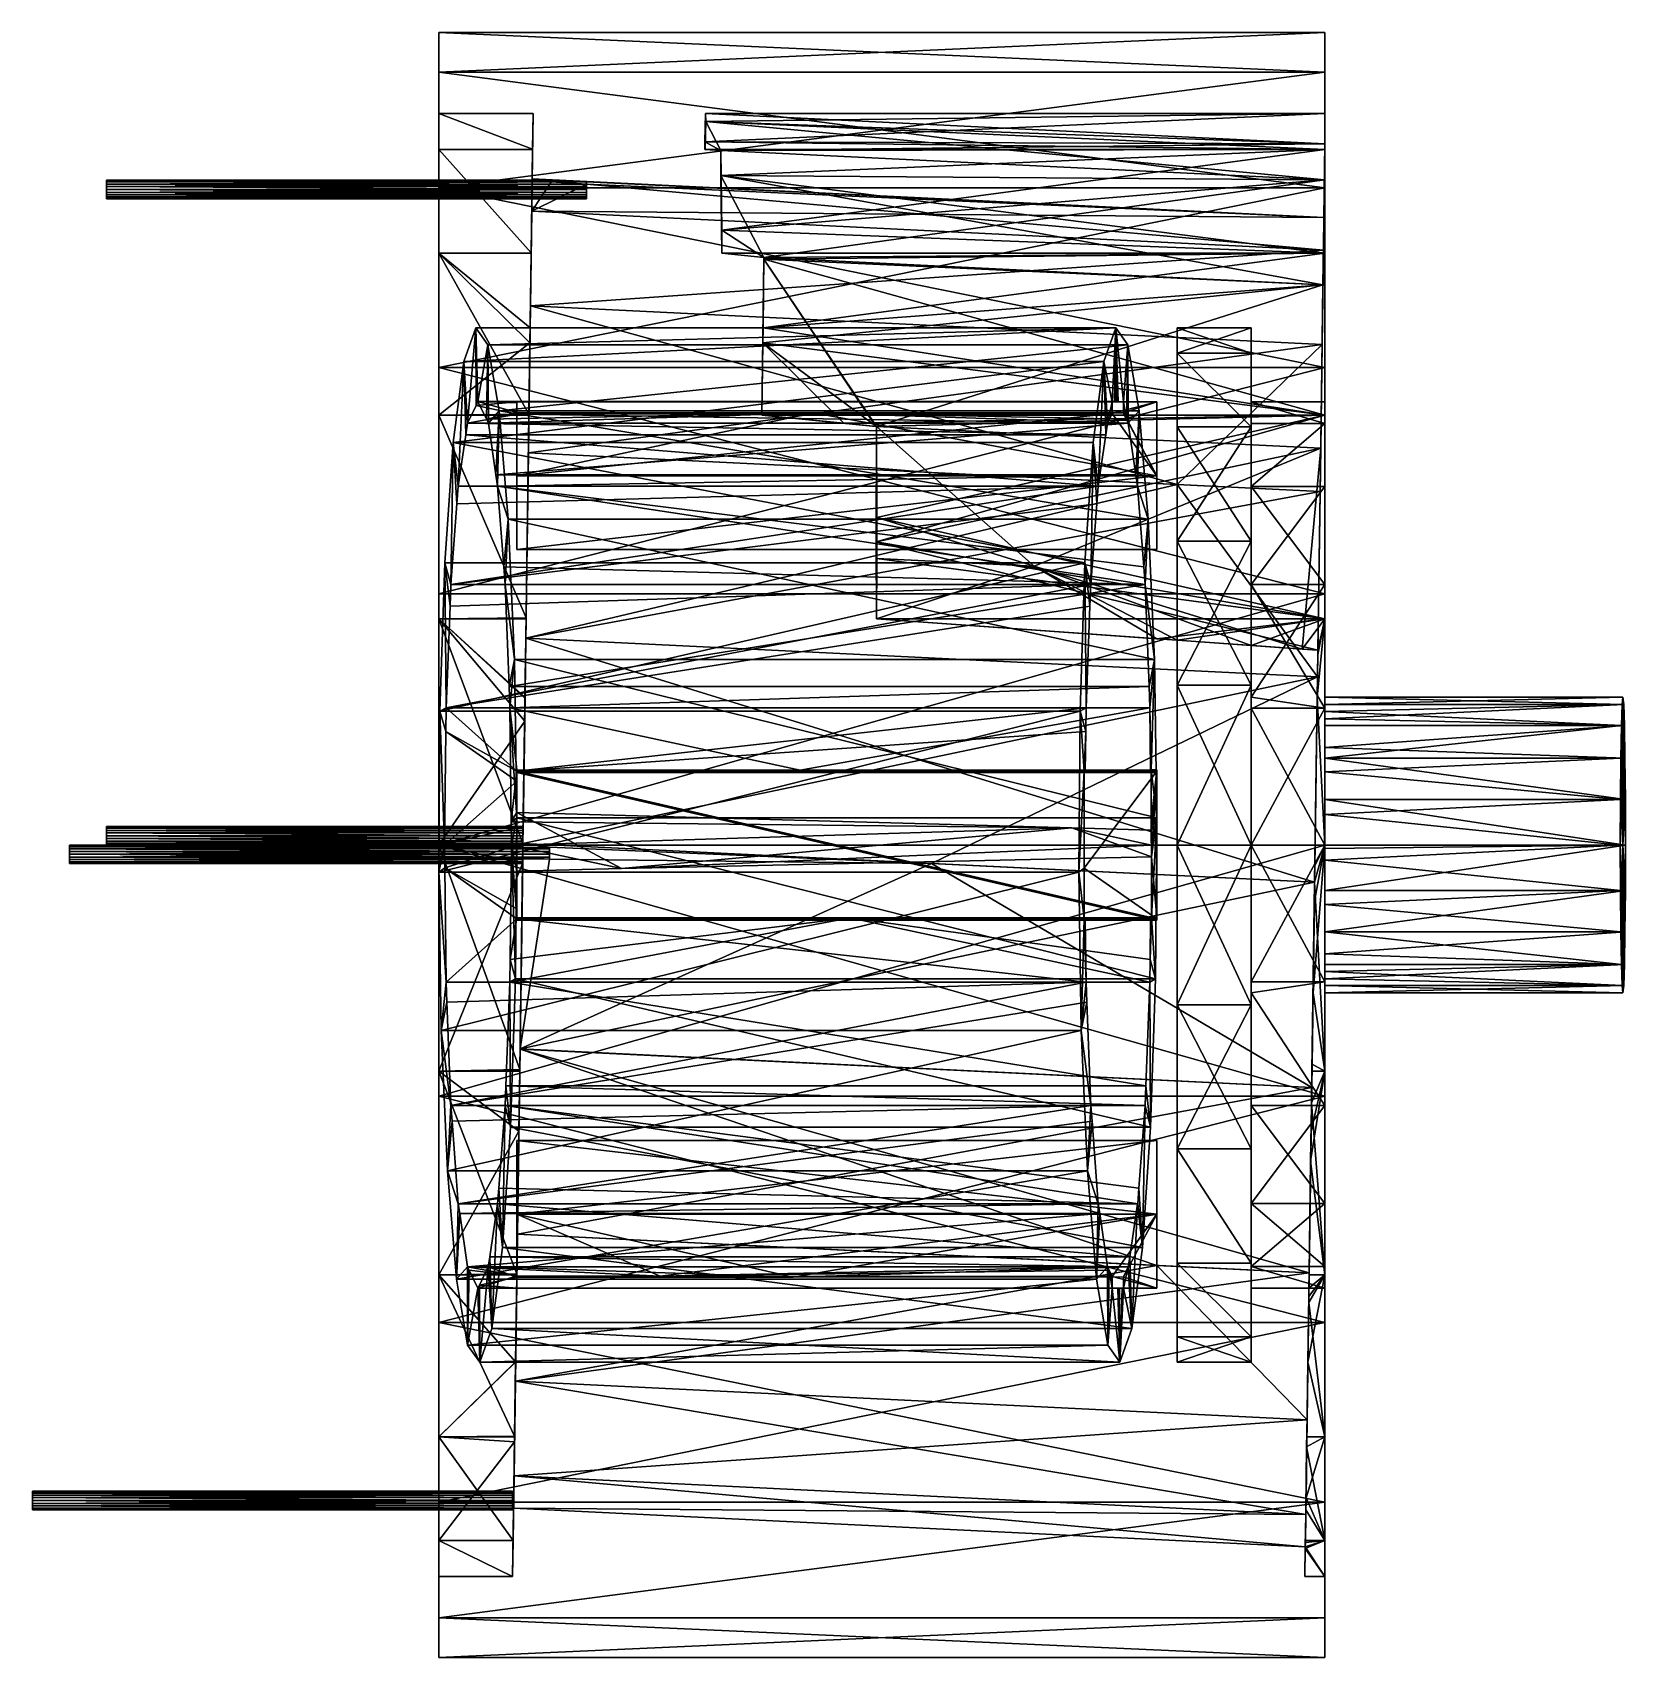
# Model space of a CAD drawing. Header units: metres. Extents: x -8.5 to 13.1, y -13 to 9.
import ezdxf

# ---------------------------------------------------------------- set-up
doc = ezdxf.new("R2010")
doc.units = ezdxf.units.M

msp = doc.modelspace()

# ---------------------------------------------------------------- linework, layer by layer
at = {"layer": 'STL2DXF'}
for points in [[(-3, 9, 14), (-3, 8.462, 17.399), (9, 9, 14)], [(9, 8.462, 10.601), (-3, 9, 14), (9, 9, 14)], [(9, 8.462, 17.399), (9, 9, 14), (-3, 8.462, 17.399)], [(9, 8.462, 10.601), (-3, 8.462, 10.601), (-3, 9, 14)], [(-3, 9, 14), (-3, 8.462, 10.601), (-3, 7.903, 14)], [(-3, 9, 14), (-3, 7.903, 14), (-3, 8.462, 17.399)], [(9, 8.462, 10.601), (9, 9, 14), (9, 7.903, 14)], [(9, 9, 14), (9, 8.462, 17.399), (9, 7.903, 14)], [(-3, 8.462, 17.399), (9, 6.899, 20.466), (9, 8.462, 17.399)], [(-3, 7.903, 14), (-3, 8.462, 10.601), (-3, 7.418, 10.94)], [(-3, 8.462, 10.601), (-3, 6.899, 7.534), (-3, 7.418, 10.94)], [(-3, 7.418, 17.06), (-3, 8.462, 17.399), (-3, 7.903, 14)], [(-3, 8.462, 17.399), (-3, 7.418, 17.06), (-3, 6.899, 20.466)], [(9, 6.899, 7.534), (-3, 6.899, 7.534), (9, 8.462, 10.601)], [(9, 8.462, 10.601), (-3, 6.899, 7.534), (-3, 8.462, 10.601)], [(-3, 6.899, 20.466), (9, 6.899, 20.466), (-3, 8.462, 17.399)], [(9, 7.903, 14), (9, 7.418, 10.94), (9, 8.462, 10.601)], [(9, 8.462, 17.399), (9, 6.899, 20.466), (9, 7.418, 17.06)], [(9, 7.418, 17.06), (9, 7.903, 14), (9, 8.462, 17.399)], [(9, 8.462, 10.601), (9, 7.418, 10.94), (9, 6.899, 7.534)], [(-3, 7.903, 14), (-3, 7.418, 10.94), (-1.728, 7.419, 10.945)], [(-1.721, 7.903, 14), (-3, 7.903, 14), (-1.728, 7.419, 10.945)], [(-1.721, 7.903, 14), (-1.728, 7.419, 17.055), (-3, 7.903, 14)], [(-3, 7.418, 17.06), (-3, 7.903, 14), (-1.728, 7.419, 17.055)], [(-1.721, 7.903, 14), (-1.728, 7.419, 10.945), (-1.733, 7.02, 14)], [(-1.733, 7.02, 14), (-1.733, 6.999, 14.134), (-1.721, 7.903, 14)], [(-1.733, 6.994, 14.164), (-1.733, 6.994, 14.164), (-1.721, 7.903, 14)], [(-1.733, 6.999, 14.134), (-1.733, 6.994, 14.164), (-1.721, 7.903, 14)], [(-1.721, 7.903, 14), (-1.733, 6.994, 14.164), (-1.728, 7.419, 17.055)], [(0.613, 7.903, 14), (9, 7.493, 14), (0.604, 7.52, 11.581)], [(0.613, 7.903, 14), (0.604, 7.52, 11.581), (9, 7.903, 14)], [(0.604, 7.52, 11.581), (9, 7.418, 10.94), (9, 7.903, 14)], [(0.606, 7.418, 17.06), (0.615, 7.796, 14.673), (9, 7.418, 17.06)], [(0.606, 7.418, 17.06), (0.821, 7.403, 17.09), (0.615, 7.796, 14.673)], [(0.613, 7.903, 14.002), (9, 7.493, 14), (0.613, 7.903, 14)], [(0.613, 7.903, 14.002), (0.615, 7.796, 14.673), (9, 7.493, 14)], [(0.613, 7.903, 14.002), (9, 7.903, 14), (0.615, 7.796, 14.673)], [(0.613, 7.903, 14), (9, 7.903, 14), (0.613, 7.903, 14.002)], [(9, 7.903, 14), (9, 7.418, 17.06), (0.615, 7.796, 14.673)], [(8.993, 7.004, 17.09), (9, 7.493, 14), (0.615, 7.796, 14.673)], [(0.615, 7.796, 14.673), (0.821, 7.403, 17.09), (8.993, 7.004, 17.09)], [(0.604, 7.52, 11.581), (9, 7.493, 14), (0.821, 7.403, 10.91)], [(0.605, 7.418, 10.94), (9, 7.418, 10.94), (0.604, 7.52, 11.581)], [(0.605, 7.418, 10.94), (0.604, 7.52, 11.581), (0.821, 7.403, 10.91)], [(8.993, 7.004, 10.91), (0.821, 7.403, 10.91), (9, 7.493, 14)], [(9, 7.493, 14), (8.993, 7.004, 17.09), (8.986, 6.496, 14)], [(9, 7.493, 14), (8.986, 6.496, 14), (8.993, 7.004, 10.91)], [(-1.728, 7.419, 10.945), (-3, 7.418, 10.94), (-1.728, 7.418, 10.94)], [(-1.728, 7.418, 17.06), (-3, 7.418, 17.06), (-1.728, 7.419, 17.055)], [(-3, 7.418, 10.94), (-3, 6.899, 7.534), (-3, 6.011, 8.179)], [(-3, 6.011, 19.821), (-3, 6.899, 20.466), (-3, 7.418, 17.06)], [(-1.728, 7.418, 10.94), (-3, 7.418, 10.94), (-1.747, 6.016, 8.189)], [(-3, 6.011, 8.179), (-1.747, 6.016, 8.189), (-3, 7.418, 10.94)], [(-1.728, 7.418, 17.06), (-1.747, 6.016, 19.811), (-3, 7.418, 17.06)], [(-3, 7.418, 17.06), (-1.747, 6.016, 19.811), (-3, 6.011, 19.821)], [(-1.747, 6.016, 19.811), (-1.728, 7.418, 17.06), (-1.757, 5.301, 19.292)], [(-1.739, 6.579, 11.218), (-1.728, 7.418, 10.94), (-1.757, 5.301, 8.708)], [(-1.747, 6.016, 8.189), (-1.757, 5.301, 8.708), (-1.728, 7.418, 10.94)], [(-1.739, 6.579, 16.782), (-1.757, 5.301, 19.292), (-1.728, 7.418, 17.06)], [(-1.739, 6.579, 11.218), (-1.733, 7.02, 14), (-1.728, 7.419, 10.945)], [(-1.739, 6.579, 11.218), (-1.728, 7.419, 10.945), (-1.739, 6.579, 11.218)], [(-1.728, 7.418, 10.94), (-1.739, 6.579, 11.218), (-1.728, 7.419, 10.945)], [(-1.739, 6.579, 16.782), (-1.728, 7.419, 17.055), (-1.733, 6.994, 14.164)], [(-1.739, 6.579, 16.782), (-1.739, 6.579, 16.782), (-1.728, 7.419, 17.055)], [(-1.728, 7.419, 17.055), (-1.739, 6.579, 16.782), (-1.728, 7.418, 17.06)], [(0.605, 7.418, 10.94), (0.821, 7.403, 10.91), (9, 7.418, 10.94)], [(0.606, 7.418, 17.06), (9, 7.418, 17.06), (0.821, 7.403, 17.09)], [(0.82, 7.065, 17.754), (9, 7.418, 17.06), (9, 6.011, 19.821)], [(0.82, 7.065, 17.754), (0.821, 7.403, 17.09), (9, 7.418, 17.06)], [(8.993, 7.004, 17.09), (0.821, 7.403, 17.09), (0.82, 7.065, 17.754)], [(0.821, 7.403, 10.91), (0.834, 6.323, 8.792), (9, 7.418, 10.94)], [(0.834, 6.323, 8.792), (0.821, 7.403, 10.91), (8.993, 7.004, 10.91)], [(9, 6.011, 8.179), (9, 7.418, 10.94), (0.834, 6.323, 8.792)], [(9, 6.011, 8.179), (9, 6.899, 7.534), (9, 7.418, 10.94)], [(9, 6.011, 19.821), (9, 7.418, 17.06), (9, 6.899, 20.466)], [(0.82, 7.065, 17.754), (8.973, 5.584, 19.878), (8.993, 7.004, 17.09)], [(8.973, 5.584, 19.878), (0.82, 7.065, 17.754), (1.404, 5.954, 19.878)], [(0.832, 6.011, 19.821), (0.82, 7.065, 17.754), (9, 6.011, 19.821)], [(0.832, 6.011, 19.821), (1.404, 5.954, 19.878), (0.82, 7.065, 17.754)], [(-7.5, 6.756, 14.086), (-7.5, 6.994, 14.164), (-7.5, 7, 14.125)], [(-7.5, 6.756, 14.086), (-7.5, 7, 14.125), (-7.5, 6.994, 14.086)], [(-1.732, 7, 14.125), (-7.5, 7, 14.125), (-1.733, 6.999, 14.134)], [(-1.733, 6.999, 14.134), (-7.5, 7, 14.125), (-1.733, 6.994, 14.164)], [(-7.5, 6.994, 14.164), (-1.733, 6.994, 14.164), (-7.5, 7, 14.125)], [(-1.483, 6.994, 14.086), (-7.5, 6.994, 14.086), (-1.732, 7, 14.125)], [(-7.5, 7, 14.125), (-1.732, 7, 14.125), (-7.5, 6.994, 14.086)], [(-7.5, 6.756, 14.086), (-7.5, 6.976, 14.198), (-7.5, 6.994, 14.164)], [(-7.5, 6.756, 14.086), (-7.5, 6.994, 14.086), (-7.5, 6.976, 14.052)], [(-1.733, 6.994, 14.164), (-7.5, 6.994, 14.164), (-1.733, 6.994, 14.164)], [(-7.5, 6.994, 14.164), (-7.5, 6.976, 14.198), (-1.733, 6.994, 14.164)], [(-7.5, 6.976, 14.052), (-1.483, 6.994, 14.086), (-1.004, 6.976, 14.052)], [(-1.478, 6.976, 14.198), (-1.733, 6.994, 14.164), (-7.5, 6.976, 14.198)], [(-7.5, 6.994, 14.086), (-1.483, 6.994, 14.086), (-7.5, 6.976, 14.052)], [(-7.5, 6.756, 14.086), (-7.5, 6.948, 14.226), (-7.5, 6.976, 14.198)], [(-7.5, 6.976, 14.052), (-7.5, 6.948, 14.024), (-7.5, 6.802, 14.024)], [(-7.5, 6.976, 14.052), (-7.5, 6.802, 14.024), (-7.5, 6.774, 14.052)], [(-7.5, 6.976, 14.052), (-7.5, 6.774, 14.052), (-7.5, 6.756, 14.086)], [(-1, 6.948, 14.024), (-7.5, 6.948, 14.024), (-1.004, 6.976, 14.052)], [(-1, 6.948, 14.226), (-1.478, 6.976, 14.198), (-7.5, 6.948, 14.226)], [(-1.004, 6.976, 14.052), (-7.5, 6.948, 14.024), (-7.5, 6.976, 14.052)], [(-7.5, 6.976, 14.198), (-7.5, 6.948, 14.226), (-1.478, 6.976, 14.198)], [(-7.5, 6.756, 14.086), (-7.5, 6.914, 14.244), (-7.5, 6.948, 14.226)], [(-7.5, 6.914, 14.006), (-7.5, 6.875, 14), (-7.5, 6.948, 14.024)], [(-7.5, 6.875, 14), (-7.5, 6.836, 14.006), (-7.5, 6.948, 14.024)], [(-7.5, 6.836, 14.006), (-7.5, 6.802, 14.024), (-7.5, 6.948, 14.024)], [(-7.5, 6.948, 14.024), (-1, 6.948, 14.024), (-1, 6.914, 14.006)], [(-7.5, 6.914, 14.244), (-1, 6.914, 14.244), (-1, 6.948, 14.226)], [(-1, 6.914, 14.006), (-7.5, 6.914, 14.006), (-7.5, 6.948, 14.024)], [(-1, 6.948, 14.226), (-7.5, 6.948, 14.226), (-7.5, 6.914, 14.244)], [(-7.5, 6.756, 14.086), (-7.5, 6.875, 14.25), (-7.5, 6.914, 14.244)], [(-7.5, 6.875, 14.25), (-1, 6.875, 14.25), (-7.5, 6.914, 14.244)], [(-1, 6.914, 14.244), (-7.5, 6.914, 14.244), (-1, 6.875, 14.25)], [(-7.5, 6.914, 14.006), (-1, 6.914, 14.006), (-1, 6.875, 14)], [(-7.5, 6.875, 14), (-7.5, 6.914, 14.006), (-1, 6.875, 14)], [(-7.5, 6.756, 14.086), (-7.5, 6.836, 14.244), (-7.5, 6.875, 14.25)], [(-1, 6.875, 14.25), (-7.5, 6.875, 14.25), (-1, 6.836, 14.244)], [(-7.5, 6.836, 14.006), (-1, 6.875, 14), (-1, 6.836, 14.006)], [(-1, 6.836, 14.244), (-7.5, 6.875, 14.25), (-7.5, 6.836, 14.244)], [(-7.5, 6.875, 14), (-1, 6.875, 14), (-7.5, 6.836, 14.006)], [(-7.5, 6.756, 14.086), (-7.5, 6.802, 14.226), (-7.5, 6.836, 14.244)], [(-1, 6.802, 14.226), (-1, 6.836, 14.244), (-7.5, 6.802, 14.226)], [(-7.5, 6.836, 14.006), (-1, 6.836, 14.006), (-1, 6.802, 14.024)], [(-1, 6.836, 14.244), (-7.5, 6.836, 14.244), (-7.5, 6.802, 14.226)], [(-1, 6.802, 14.024), (-7.5, 6.802, 14.024), (-7.5, 6.836, 14.006)], [(-3, 4.466, 5.101), (-3, 6.899, 7.534), (9, 4.466, 5.101)], [(-3, 4.466, 22.899), (-3, 6.899, 20.466), (-3, 3.821, 22.011)], [(-3, 6.011, 19.821), (-3, 3.821, 22.011), (-3, 6.899, 20.466)], [(-3, 6.899, 7.534), (-3, 3.821, 5.989), (-3, 6.011, 8.179)], [(-3, 3.821, 5.989), (-3, 6.899, 7.534), (-3, 4.466, 5.101)], [(-3, 6.899, 7.534), (9, 6.899, 7.534), (9, 4.466, 5.101)], [(-3, 4.466, 22.899), (9, 4.466, 22.899), (9, 6.899, 20.466)], [(-3, 6.899, 20.466), (-3, 4.466, 22.899), (9, 6.899, 20.466)], [(-1.733, 7.02, 14), (-1.739, 6.579, 11.218), (8.986, 6.496, 14)], [(-1.733, 6.994, 14.164), (-1.478, 6.976, 14.198), (-1.739, 6.579, 16.782)], [(-1.478, 6.976, 14.198), (-1, 6.948, 14.226), (-1.739, 6.579, 16.782)], [(-1, 6.948, 14.226), (8.98, 6.055, 16.782), (-1.739, 6.579, 16.782)], [(-1.004, 6.976, 14.052), (-1.483, 6.994, 14.086), (-1.733, 7.02, 14)], [(-1.004, 6.976, 14.052), (-1.733, 7.02, 14), (-1, 6.976, 14.052)], [(8.986, 6.496, 14), (-1, 6.976, 14.052), (-1.733, 7.02, 14)], [(-1.733, 7.02, 14), (-1.483, 6.994, 14.086), (-1.732, 7, 14.125)], [(-1.733, 7.02, 14), (-1.732, 7, 14.125), (-1.733, 6.999, 14.134)], [(-1, 6.948, 14.226), (-1.478, 6.976, 14.198), (-1, 6.948, 14.226)], [(-1, 6.976, 14.052), (-1, 6.948, 14.024), (-1.004, 6.976, 14.052)], [(-1, 6.976, 14.052), (8.986, 6.496, 14), (-1, 6.948, 14.226)], [(-1, 6.976, 14.052), (-1, 6.948, 14.226), (-1, 6.948, 14.024)], [(8.986, 6.496, 14), (8.98, 6.055, 16.782), (-1, 6.948, 14.226)], [(-1, 6.75, 14.125), (-1, 6.756, 14.086), (-1, 6.948, 14.226)], [(-1, 6.75, 14.125), (-1, 6.948, 14.226), (-1, 6.948, 14.226)], [(-1, 6.75, 14.125), (-1, 6.948, 14.226), (-1, 6.914, 14.244)], [(-1, 6.948, 14.024), (-1, 6.948, 14.226), (-1, 6.914, 14.006)], [(-1, 6.875, 14), (-1, 6.914, 14.006), (-1, 6.948, 14.226)], [(-1, 6.756, 14.086), (-1, 6.774, 14.052), (-1, 6.948, 14.226)], [(-1, 6.774, 14.052), (-1, 6.802, 14.024), (-1, 6.948, 14.226)], [(-1, 6.802, 14.024), (-1, 6.836, 14.006), (-1, 6.948, 14.226)], [(-1, 6.875, 14), (-1, 6.948, 14.226), (-1, 6.836, 14.006)], [(-1, 6.75, 14.125), (-1, 6.914, 14.244), (-1, 6.875, 14.25)], [(-1, 6.75, 14.125), (-1, 6.875, 14.25), (-1, 6.836, 14.244)], [(-1, 6.75, 14.125), (-1, 6.836, 14.244), (-1, 6.802, 14.226)], [(0.834, 6.323, 8.792), (8.993, 7.004, 10.91), (1.404, 5.954, 8.122)], [(8.973, 5.584, 8.122), (1.404, 5.954, 8.122), (8.993, 7.004, 10.91)], [(8.973, 5.584, 8.122), (8.993, 7.004, 10.91), (8.962, 4.777, 8.708)], [(8.98, 6.055, 11.218), (8.962, 4.777, 8.708), (8.993, 7.004, 10.91)], [(8.962, 4.777, 19.292), (8.98, 6.055, 16.782), (8.993, 7.004, 17.09)], [(8.962, 4.777, 19.292), (8.993, 7.004, 17.09), (8.973, 5.584, 19.878)], [(8.98, 6.055, 11.218), (8.98, 6.055, 11.218), (8.993, 7.004, 10.91)], [(8.98, 6.055, 16.782), (8.98, 6.055, 16.782), (8.993, 7.004, 17.09)], [(8.98, 6.055, 16.782), (8.986, 6.496, 14), (8.993, 7.004, 17.09)], [(8.98, 6.055, 11.218), (8.993, 7.004, 10.91), (8.986, 6.496, 14)], [(9, 4.466, 22.899), (9, 3.821, 22.011), (9, 6.899, 20.466)], [(9, 6.011, 19.821), (9, 6.899, 20.466), (9, 3.821, 22.011)], [(9, 4.466, 5.101), (9, 6.899, 7.534), (9, 6.011, 8.179)], [(-7.5, 6.756, 14.086), (-7.5, 6.774, 14.198), (-7.5, 6.802, 14.226)], [(-7.5, 6.774, 14.052), (-1, 6.802, 14.024), (-1, 6.774, 14.052)], [(-1, 6.802, 14.226), (-7.5, 6.802, 14.226), (-1, 6.774, 14.198)], [(-7.5, 6.802, 14.024), (-1, 6.802, 14.024), (-7.5, 6.774, 14.052)], [(-1, 6.774, 14.198), (-7.5, 6.802, 14.226), (-7.5, 6.774, 14.198)], [(-7.5, 6.756, 14.164), (-7.5, 6.774, 14.198), (-7.5, 6.75, 14.125)], [(-7.5, 6.756, 14.086), (-7.5, 6.75, 14.125), (-7.5, 6.774, 14.198)], [(-1, 6.774, 14.052), (-1, 6.756, 14.086), (-7.5, 6.774, 14.052)], [(-1, 6.756, 14.086), (-7.5, 6.756, 14.086), (-7.5, 6.774, 14.052)], [(-1, 6.774, 14.198), (-7.5, 6.774, 14.198), (-1, 6.756, 14.164)], [(-1, 6.756, 14.164), (-7.5, 6.774, 14.198), (-7.5, 6.756, 14.164)], [(-1, 6.756, 14.086), (-1, 6.75, 14.125), (-7.5, 6.756, 14.086)], [(-1, 6.756, 14.164), (-7.5, 6.756, 14.164), (-1, 6.75, 14.125)], [(-1, 6.75, 14.125), (-7.5, 6.75, 14.125), (-7.5, 6.756, 14.086)], [(-7.5, 6.75, 14.125), (-1, 6.75, 14.125), (-7.5, 6.756, 14.164)], [(-1, 6.75, 14.125), (-1, 6.802, 14.226), (-1, 6.774, 14.198)], [(-1, 6.75, 14.125), (-1, 6.774, 14.198), (-1, 6.756, 14.164)], [(-1.739, 6.579, 16.782), (8.98, 6.055, 16.782), (-1.757, 5.301, 19.292)], [(-1.757, 5.301, 8.708), (8.98, 6.055, 11.218), (-1.739, 6.579, 11.218)], [(8.98, 6.055, 16.782), (-1.739, 6.579, 16.782), (8.98, 6.055, 16.782)], [(8.98, 6.055, 11.218), (8.98, 6.055, 11.218), (-1.739, 6.579, 11.218)], [(-1.739, 6.579, 16.782), (8.98, 6.055, 16.782), (-1.739, 6.579, 16.782)], [(8.98, 6.055, 11.218), (8.986, 6.496, 14), (-1.739, 6.579, 11.218)], [(-1.739, 6.579, 11.218), (8.98, 6.055, 11.218), (-1.739, 6.579, 11.218)], [(0.833, 6.011, 8.179), (9, 6.011, 8.179), (0.834, 6.323, 8.792)], [(0.833, 6.011, 8.179), (0.834, 6.323, 8.792), (1.404, 5.954, 8.122)], [(-1.747, 6.011, 8.179), (-1.747, 6.016, 8.189), (-3, 6.011, 8.179)], [(-1.747, 6.011, 19.821), (-3, 6.011, 19.821), (-1.747, 6.016, 19.811)], [(-3, 6.011, 8.179), (-3, 3.821, 5.989), (-1.778, 3.831, 5.999)], [(-1.762, 5, 20.832), (-1.764, 4.8, 21.032), (-3, 6.011, 19.821)], [(-1.762, 5, 20.832), (-3, 6.011, 19.821), (-1.747, 6.011, 19.821)], [(-3, 3.821, 22.011), (-3, 6.011, 19.821), (-1.764, 4.8, 21.032)], [(-3, 6.011, 8.179), (-1.778, 3.831, 5.999), (-1.747, 6.011, 8.179)], [(-1.757, 5.301, 8.708), (-1.747, 6.011, 8.179), (-1.785, 3.31, 6.717)], [(-1.778, 3.831, 5.999), (-1.785, 3.31, 6.717), (-1.747, 6.011, 8.179)], [(-1.747, 6.011, 19.821), (-1.757, 5.301, 19.292), (-1.762, 5, 20.832)], [(8.98, 6.055, 11.218), (-1.757, 5.301, 8.708), (8.962, 4.777, 8.708)], [(8.962, 4.777, 19.292), (-1.757, 5.301, 19.292), (8.98, 6.055, 16.782)], [(-1.757, 5.301, 19.292), (-1.757, 5.301, 19.292), (-1.747, 6.016, 19.811)], [(-1.747, 6.016, 19.811), (-1.757, 5.301, 19.292), (-1.747, 6.011, 19.821)], [(-1.747, 6.016, 8.189), (-1.747, 6.011, 8.179), (-1.757, 5.301, 8.708)], [(-1.747, 6.016, 8.189), (-1.757, 5.301, 8.708), (-1.757, 5.301, 8.708)], [(1.404, 5.954, 19.878), (0.832, 6.011, 19.821), (9, 6.011, 19.821)], [(0.833, 6.011, 8.179), (1.404, 5.954, 8.122), (9, 6.011, 8.179)], [(9, 6.011, 19.821), (9, 3.821, 22.011), (1.391, 5, 20.832)], [(9, 6.011, 19.821), (1.391, 5, 20.832), (1.404, 5.953, 19.879)], [(1.404, 5.953, 19.879), (1.391, 5, 20.832), (8.973, 5.584, 19.878)], [(1.404, 5.954, 19.878), (9, 6.011, 19.821), (1.404, 5.953, 19.879)], [(1.404, 5.954, 8.122), (1.404, 5.93, 8.098), (9, 6.011, 8.179)], [(9, 6.011, 8.179), (1.404, 5.93, 8.098), (9, 3.821, 5.989)], [(8.973, 5.584, 19.878), (1.404, 5.954, 19.878), (1.404, 5.953, 19.879)], [(1.404, 5.954, 8.122), (8.973, 5.584, 8.122), (1.404, 5.93, 8.098)], [(9, 6.011, 8.179), (9, 3.821, 5.989), (9, 4.466, 5.101)], [(1.374, 3.821, 5.989), (9, 3.821, 5.989), (1.404, 5.93, 8.098)], [(1.404, 5.93, 8.098), (2.917, 3.667, 5.911), (1.374, 3.821, 5.989)], [(2.917, 3.667, 5.911), (1.404, 5.93, 8.098), (2.928, 3.666, 5.91)], [(2.928, 3.666, 5.91), (1.404, 5.93, 8.098), (8.973, 5.584, 8.122)], [(1.391, 5, 20.832), (1.388, 4.8, 21.032), (8.973, 5.584, 19.878)], [(1.388, 4.8, 21.032), (2.928, 3.666, 22.09), (8.973, 5.584, 19.878)], [(2.928, 3.666, 22.09), (8.942, 3.372, 22.09), (8.973, 5.584, 19.878)], [(8.942, 3.372, 5.91), (2.928, 3.666, 5.91), (8.973, 5.584, 8.122)], [(8.942, 3.372, 22.09), (8.962, 4.777, 19.292), (8.973, 5.584, 19.878)], [(8.942, 3.372, 5.91), (8.973, 5.584, 8.122), (8.962, 4.777, 8.708)], [(8.962, 4.777, 8.708), (8.962, 4.777, 8.708), (8.973, 5.584, 8.122)], [(8.962, 4.777, 19.292), (8.973, 5.584, 19.878), (8.962, 4.777, 19.292)], [(-1.757, 5.301, 8.708), (-1.785, 3.31, 6.717), (8.962, 4.777, 8.708)], [(-1.785, 3.31, 21.283), (-1.757, 5.301, 19.292), (7, 2.881, 21.283)], [(-1.785, 3.31, 21.283), (-1.762, 5, 20.832), (-1.757, 5.301, 19.292)], [(8.962, 4.777, 8.708), (8.962, 4.777, 8.708), (-1.757, 5.301, 8.708)], [(-1.757, 5.301, 19.292), (8.962, 4.777, 19.292), (-1.757, 5.301, 19.292)], [(8.962, 4.777, 19.292), (7, 2.881, 21.283), (-1.757, 5.301, 19.292)], [(8.962, 4.777, 19.292), (-1.757, 5.301, 19.292), (8.962, 4.777, 19.292)], [(-1.757, 5.301, 8.708), (8.962, 4.777, 8.708), (-1.757, 5.301, 8.708)], [(-2.498, 5, 13.667), (-2.661, 4.544, 11.522), (-2.609, 3.709, 12.206)], [(-2.661, 4.544, 11.522), (6.167, 5, 13.632), (6.005, 4.544, 11.487)], [(-2.661, 4.544, 11.522), (-2.498, 5, 13.667), (6.167, 5, 13.632)], [(-2.498, 5, 13.667), (-2.609, 3.709, 12.206), (-2.494, 3.949, 13.722)], [(-2.333, 4.771, 15.847), (-2.498, 5, 13.667), (-2.468, 4.003, 14.062)], [(-2.468, 4.003, 14.061), (-2.468, 4.003, 14.062), (-2.498, 5, 13.667)], [(-2.494, 3.949, 13.722), (-2.468, 4.003, 14.061), (-2.498, 5, 13.667)], [(-2.333, 4.771, 15.847), (6.167, 5, 13.632), (-2.498, 5, 13.667)], [(-2.333, 4.771, 15.847), (6.332, 4.771, 15.812), (6.167, 5, 13.632)], [(-1.762, 5, 20.832), (-1.785, 3.31, 21.283), (-1.764, 4.8, 21.032)], [(1.388, 4.8, 21.032), (1.391, 5, 20.832), (9, 3.821, 22.011)], [(6.167, 5, 13.632), (6.119, 4, 13), (6.005, 4.544, 11.487)], [(6.148, 4, 13.376), (6.119, 4, 13), (6.167, 5, 13.632)], [(6.148, 4, 13.376), (6.167, 5, 13.632), (6.171, 4, 13.684)], [(6.197, 4.003, 14.026), (6.167, 5, 13.632), (6.198, 4, 14.045)], [(6.198, 4, 14.046), (6.198, 4, 14.045), (6.167, 5, 13.632)], [(6.198, 4, 14.046), (6.167, 5, 13.632), (6.271, 4, 15)], [(6.167, 5, 13.632), (6.195, 4, 14.007), (6.171, 4, 13.684)], [(6.167, 5, 13.632), (6.332, 4.771, 15.812), (6.271, 4, 15)], [(6.197, 4.003, 14.026), (6.195, 4, 14.007), (6.167, 5, 13.632)], [(7, 5, 14), (7, 4.657, 11.837), (7, 4.657, 16.163)], [(7, 5, 14), (8, 5, 14), (8, 4.657, 11.837)], [(7, 5, 14), (8, 4.657, 11.837), (7, 4.657, 11.837)], [(7, 4.657, 16.163), (8, 4.657, 16.163), (8, 5, 14)], [(7, 4.657, 16.163), (8, 5, 14), (7, 5, 14)], [(8, 4.657, 16.163), (8, 4, 14), (8, 5, 14)], [(8, 4.657, 11.837), (8, 5, 14), (8, 4, 14)], [(-1.778, 3.831, 22.001), (-3, 3.821, 22.011), (-1.764, 4.8, 21.032)], [(-2.354, 3.763, 15.577), (-2.333, 4.771, 15.847), (-2.468, 4.003, 14.062)], [(-2.354, 3.763, 15.577), (-2.328, 3.709, 15.915), (-2.333, 4.771, 15.847)], [(-2.182, 3.879, 17.851), (6.332, 4.771, 15.812), (-2.333, 4.771, 15.847)], [(-2.182, 3.879, 17.851), (-2.333, 4.771, 15.847), (-2.328, 3.709, 15.915)], [(6.332, 4.771, 15.812), (-2.182, 3.879, 17.851), (6.483, 3.879, 17.816)], [(-1.764, 4.8, 21.032), (-1.785, 3.31, 21.283), (-1.778, 3.831, 22.001)], [(8.934, 2.786, 6.717), (8.962, 4.777, 8.708), (-1.785, 3.31, 6.717)], [(2.485, 3.71, 22.067), (1.388, 4.8, 21.032), (1.374, 3.821, 22.011)], [(1.374, 3.821, 22.011), (1.388, 4.8, 21.032), (9, 3.821, 22.011)], [(2.485, 3.71, 22.067), (2.928, 3.666, 22.09), (1.388, 4.8, 21.032)], [(6.312, 3.763, 15.542), (6.271, 4, 15), (6.332, 4.771, 15.812)], [(6.312, 3.763, 15.542), (6.332, 4.771, 15.812), (6.337, 3.709, 15.881)], [(6.337, 3.709, 15.881), (6.337, 3.709, 15.881), (6.332, 4.771, 15.812)], [(6.332, 4.771, 15.812), (6.483, 3.879, 17.816), (6.337, 3.709, 15.881)], [(8.934, 2.786, 21.283), (7, 2.881, 21.283), (8.962, 4.777, 19.292)], [(7, 4.657, 16.163), (7, 0.163, 20.657), (7, 3.663, 18.114)], [(7, -6.114, 19.663), (7, 4.657, 16.163), (7, -7.663, 18.114)], [(7, -4.163, 20.657), (7, 4.657, 16.163), (7, -6.114, 19.663)], [(7, -2, 21), (7, 4.657, 16.163), (7, -4.163, 20.657)], [(7, 0.163, 20.657), (7, 4.657, 16.163), (7, -2, 21)], [(7, 4.657, 11.837), (7, 3.663, 9.886), (7, 4.657, 16.163)], [(7, 3.663, 9.886), (7, 2.114, 8.337), (7, 4.657, 16.163)], [(7, 2.114, 8.337), (7, 0.163, 7.343), (7, 4.657, 16.163)], [(7, 4.657, 16.163), (7, -6.114, 8.337), (7, -7.663, 9.886)], [(7, -7.663, 9.886), (7, -8.657, 11.837), (7, 4.657, 16.163)], [(7, -4.163, 7.343), (7, 4.657, 16.163), (7, -2, 7)], [(7, -6.114, 8.337), (7, 4.657, 16.163), (7, -4.163, 7.343)], [(7, 0.163, 7.343), (7, -2, 7), (7, 4.657, 16.163)], [(7, -8.657, 16.163), (7, 4.657, 16.163), (7, -9, 14)], [(7, -8.657, 11.837), (7, -9, 14), (7, 4.657, 16.163)], [(7, -7.663, 18.114), (7, 4.657, 16.163), (7, -8.657, 16.163)], [(8, 4.657, 16.163), (7, 4.657, 16.163), (8, 3.663, 18.114)], [(7, 3.663, 18.114), (8, 3.663, 18.114), (7, 4.657, 16.163)], [(7, 4.657, 11.837), (8, 4.657, 11.837), (8, 3.663, 9.886)], [(7, 4.657, 11.837), (8, 3.663, 9.886), (7, 3.663, 9.886)], [(8, 4.657, 11.837), (8, 3.706, 12.146), (8, 3.663, 9.886)], [(8, 4, 14), (8, 3.706, 12.146), (8, 4.657, 11.837)], [(8, 4.657, 16.163), (8, 3.663, 18.114), (8, 3.706, 15.854)], [(8, 4.657, 16.163), (8, 3.706, 15.854), (8, 4, 14)], [(8.934, 2.786, 21.283), (8.962, 4.777, 19.292), (8.942, 3.372, 22.09)], [(8.934, 2.786, 6.717), (8.942, 3.372, 5.91), (8.962, 4.777, 8.708)], [(-3, 1.399, 3.538), (9, 4.466, 5.101), (9, 1.399, 3.538)], [(9, 4.466, 5.101), (-3, 1.399, 3.538), (-3, 4.466, 5.101)], [(9, 1.399, 24.462), (-3, 4.466, 22.899), (-3, 1.399, 24.462)], [(-3, 3.821, 5.989), (-3, 4.466, 5.101), (-3, 1.06, 4.582)], [(-3, 1.399, 3.538), (-3, 1.06, 4.582), (-3, 4.466, 5.101)], [(-3, 1.06, 23.418), (-3, 4.466, 22.899), (-3, 3.821, 22.011)], [(-3, 4.466, 22.899), (-3, 1.06, 23.418), (-3, 1.399, 24.462)], [(-3, 4.466, 22.899), (9, 1.399, 24.462), (9, 4.466, 22.899)], [(-2.661, 4.544, 11.522), (-2.804, 3.447, 9.623), (-2.735, 2.856, 10.533)], [(-2.804, 3.447, 9.623), (6.005, 4.544, 11.487), (5.861, 3.447, 9.588)], [(-2.804, 3.447, 9.623), (-2.661, 4.544, 11.522), (6.005, 4.544, 11.487)], [(-2.632, 3.554, 11.902), (-2.661, 4.544, 11.522), (-2.735, 2.856, 10.533)], [(-2.632, 3.554, 11.902), (-2.609, 3.709, 12.206), (-2.661, 4.544, 11.522)], [(5.93, 2.856, 10.498), (5.861, 3.447, 9.588), (6.005, 4.544, 11.487)], [(6.034, 3.554, 11.867), (5.93, 2.856, 10.498), (6.005, 4.544, 11.487)], [(6.005, 4.544, 11.487), (6.119, 4, 13), (6.057, 3.709, 12.171)], [(6.005, 4.544, 11.487), (6.057, 3.709, 12.171), (6.034, 3.554, 11.867)], [(9, 3.821, 5.989), (9, 1.06, 4.582), (9, 4.466, 5.101)], [(9, 3.821, 22.011), (9, 4.466, 22.899), (9, 1.06, 23.418)], [(9, 1.399, 24.462), (9, 1.06, 23.418), (9, 4.466, 22.899)], [(9, 1.399, 3.538), (9, 4.466, 5.101), (9, 1.06, 4.582)], [(-2.468, 4.003, 14.061), (-2.494, 3.949, 13.722), (-1.943, 4, 14.04)], [(-1.943, 3.835, 13), (-1.943, 4, 14.04), (-2.494, 3.949, 13.722)], [(-2.354, 3.763, 15.577), (-2.468, 4.003, 14.062), (-1.943, 3.854, 15)], [(-1.943, 3.985, 14.17), (-1.943, 3.854, 15), (-2.468, 4.003, 14.062)], [(-2.468, 4.003, 14.061), (-1.943, 4, 14.078), (-2.468, 4.003, 14.062)], [(-1.943, 3.985, 14.17), (-2.468, 4.003, 14.062), (-1.943, 4, 14.078)], [(6.197, 4.003, 14.026), (-1.943, 4, 14.078), (-2.468, 4.003, 14.061)], [(6.197, 4.003, 14.026), (-2.468, 4.003, 14.061), (-1.943, 4, 14.04)], [(6.197, 4, 14.045), (-1.943, 4, 14.078), (6.197, 4.003, 14.026)], [(6.197, 4.003, 14.026), (-1.943, 4, 14.04), (6.194, 4, 14.007)], [(-1.943, 3, 15), (-1.943, 3.985, 14.17), (-1.943, 4, 14.078)], [(-1.943, 3, 15), (-1.943, 4, 14.078), (-1.943, 4, 14.04)], [(-1.943, 3.835, 13), (-1.943, 3, 13), (-1.943, 4, 14.04)], [(-1.943, 3, 15), (-1.943, 4, 14.04), (-1.943, 3, 13)], [(-1.943, 4, 14.078), (6.197, 4, 14.045), (6.194, 4, 14.007)], [(-1.943, 4, 14.078), (6.194, 4, 14.007), (-1.943, 4, 14.04)], [(-1.943, 3, 15), (-1.943, 3.854, 15), (-1.943, 3.985, 14.17)], [(6.119, 3.84, 13), (6.057, 3.709, 12.171), (6.119, 4, 13)], [(6.119, 4, 13), (6.148, 4, 13.376), (6.724, 4, 13)], [(6.724, 4, 13), (6.724, 3, 13), (6.119, 3.84, 13)], [(6.724, 4, 13), (6.119, 3.84, 13), (6.119, 4, 13)], [(6.148, 4, 13.376), (6.171, 4, 13.684), (6.724, 4, 13)], [(6.195, 4, 14.007), (6.724, 4, 13), (6.171, 4, 13.684)], [(6.194, 4, 14.007), (6.195, 4, 14.007), (6.197, 4.003, 14.026)], [(6.197, 4, 14.045), (6.195, 4, 14.007), (6.194, 4, 14.007)], [(6.195, 4, 14.007), (6.195, 4, 14.007), (6.197, 4.003, 14.026)], [(6.195, 4, 14.007), (6.198, 4, 14.045), (6.724, 4, 13)], [(6.198, 4, 14.045), (6.198, 4, 14.045), (6.195, 4, 14.007)], [(6.195, 4, 14.007), (6.197, 4, 14.045), (6.195, 4, 14.007)], [(6.198, 4, 14.045), (6.195, 4, 14.007), (6.197, 4, 14.045)], [(6.198, 4, 14.045), (6.197, 4, 14.045), (6.197, 4.003, 14.026)], [(6.198, 4, 14.045), (6.198, 4, 14.045), (6.197, 4.003, 14.026)], [(6.198, 4, 14.045), (6.198, 4, 14.046), (6.724, 4, 13)], [(6.724, 4, 15), (6.724, 4, 13), (6.198, 4, 14.046)], [(6.271, 4, 15), (6.724, 4, 15), (6.198, 4, 14.046)], [(6.271, 4, 15), (6.271, 3.849, 15), (6.724, 4, 15)], [(6.271, 3.849, 15), (6.724, 4, 15), (6.271, 3.849, 15)], [(6.724, 3, 15), (6.724, 4, 15), (6.271, 3.849, 15)], [(6.271, 4, 15), (6.312, 3.763, 15.542), (6.271, 3.849, 15)], [(6.724, 3, 13), (6.724, 4, 13), (6.724, 4, 15)], [(6.724, 3, 13), (6.724, 4, 15), (6.724, 3, 15)], [(9, 4, 14), (9, 3.706, 12.146), (8, 4, 14)], [(9, 3.706, 12.146), (8, 3.706, 12.146), (8, 4, 14)], [(9, 4, 14), (8, 4, 14), (9, 3.706, 15.854)], [(8, 3.706, 15.854), (9, 3.706, 15.854), (8, 4, 14)], [(9, 0, 14.034), (9, -0.098, 13.416), (9, 4, 14)], [(9, 4, 14), (9, 3.706, 15.854), (9, 0, 14.034)], [(9, 4, 14), (9, -0.098, 13.416), (9, 3.706, 12.146)], [(-3, 3.821, 22.011), (-1.778, 3.831, 22.001), (-1.778, 3.821, 22.011)], [(-1.778, 3.821, 5.989), (-1.778, 3.831, 5.999), (-3, 3.821, 5.989)], [(-3, 1.06, 4.582), (-1.816, 1.076, 4.59), (-3, 3.821, 5.989)], [(-1.778, 3.821, 5.989), (-3, 3.821, 5.989), (-1.816, 1.076, 4.59)], [(-1.778, 3.821, 22.011), (-1.816, 1.076, 23.41), (-3, 3.821, 22.011)], [(-3, 1.06, 23.418), (-3, 3.821, 22.011), (-1.816, 1.076, 23.41)], [(-2.609, 3.709, 12.206), (-1.943, 3.835, 13), (-2.494, 3.949, 13.722)], [(-2.609, 3.709, 12.206), (6.057, 3.709, 12.171), (-1.943, 3.835, 13)], [(-1.943, 3.854, 15), (2.074, 3.851, 15), (-2.354, 3.763, 15.577)], [(-2.354, 3.763, 15.577), (2.074, 3.851, 15), (-2.328, 3.709, 15.915)], [(-2.328, 3.709, 15.915), (-2.225, 3.01, 17.286), (-2.182, 3.879, 17.851)], [(6.337, 3.709, 15.881), (-2.328, 3.709, 15.915), (2.074, 3.851, 15)], [(-2.225, 3.01, 17.286), (-2.202, 2.856, 17.588), (-2.182, 3.879, 17.851)], [(-2.059, 2.411, 19.48), (-2.182, 3.879, 17.851), (-2.202, 2.856, 17.588)], [(-2.202, 2.856, 17.588), (-2.202, 2.856, 17.588), (-2.182, 3.879, 17.851)], [(-2.059, 2.411, 19.48), (6.607, 2.411, 19.445), (-2.182, 3.879, 17.851)], [(6.607, 2.411, 19.445), (6.483, 3.879, 17.816), (-2.182, 3.879, 17.851)], [(-1.943, 3.854, 15), (-1.943, 3, 15), (2.074, 3.851, 15)], [(-1.943, 3, 15), (6.724, 3, 15), (2.074, 3.851, 15)], [(-1.943, 3, 13), (6.118, 3.84, 13), (6.724, 3, 13)], [(6.118, 3.84, 13), (-1.943, 3, 13), (-1.943, 3.835, 13)], [(6.118, 3.84, 13), (-1.943, 3.835, 13), (6.057, 3.709, 12.171)], [(-1.82, 0.801, 5.438), (-1.785, 3.31, 6.717), (-1.778, 3.821, 5.989)], [(-1.82, 0.801, 5.438), (-1.778, 3.821, 5.989), (-1.816, 1.076, 4.59)], [(-1.82, 0.801, 22.562), (-1.778, 3.821, 22.011), (-1.785, 3.31, 21.283)], [(-1.778, 3.821, 22.011), (-1.82, 0.801, 22.562), (-1.816, 1.076, 23.41)], [(-1.785, 3.31, 6.717), (-1.785, 3.31, 6.717), (-1.778, 3.831, 5.999)], [(-1.778, 3.831, 5.999), (-1.778, 3.821, 5.989), (-1.785, 3.31, 6.717)], [(-1.785, 3.31, 21.283), (-1.778, 3.821, 22.011), (-1.778, 3.831, 22.001)], [(-1.778, 3.831, 22.001), (-1.785, 3.31, 21.283), (-1.785, 3.31, 21.283)], [(1.374, 3.821, 5.989), (2.917, 3.667, 5.911), (9, 3.821, 5.989)], [(1.374, 3.821, 22.011), (9, 3.821, 22.011), (2.485, 3.71, 22.067)], [(6.337, 3.709, 15.881), (2.074, 3.851, 15), (6.312, 3.763, 15.542)], [(2.074, 3.851, 15), (6.337, 3.709, 15.881), (6.337, 3.709, 15.881)], [(6.269, 3.849, 15), (2.074, 3.851, 15), (6.724, 3, 15)], [(6.269, 3.849, 15), (6.312, 3.763, 15.542), (2.074, 3.851, 15)], [(2.928, 3.666, 22.09), (2.485, 3.71, 22.067), (9, 3.821, 22.011)], [(2.928, 3.666, 5.91), (9, 3.821, 5.989), (2.917, 3.667, 5.911)], [(2.928, 3.666, 5.91), (2.923, 2.106, 5.115), (9, 3.821, 5.989)], [(2.923, 2.106, 5.115), (9, 1.06, 4.582), (9, 3.821, 5.989)], [(2.928, 3.666, 22.09), (9, 3.821, 22.011), (2.934, 2.436, 22.717)], [(9, 3.821, 22.011), (9, 1.06, 23.418), (2.934, 2.436, 22.717)], [(6.119, 3.84, 13), (6.119, 3.84, 13), (6.057, 3.709, 12.171)], [(6.119, 3.84, 13), (6.118, 3.84, 13), (6.057, 3.709, 12.171)], [(6.119, 3.84, 13), (6.724, 3, 13), (6.118, 3.84, 13)], [(6.119, 3.84, 13), (6.724, 3, 13), (6.119, 3.84, 13)], [(6.27, 3.849, 15), (6.269, 3.849, 15), (6.724, 3, 15)], [(6.27, 3.849, 15), (6.312, 3.763, 15.542), (6.269, 3.849, 15)], [(6.271, 3.849, 15), (6.27, 3.849, 15), (6.724, 3, 15)], [(6.271, 3.849, 15), (6.312, 3.763, 15.542), (6.27, 3.849, 15)], [(6.271, 3.849, 15), (6.312, 3.763, 15.542), (6.271, 3.849, 15)], [(6.44, 3.01, 17.252), (6.337, 3.709, 15.881), (6.483, 3.879, 17.816)], [(6.483, 3.879, 17.816), (6.463, 2.856, 17.554), (6.44, 3.01, 17.252)], [(6.483, 3.879, 17.816), (6.607, 2.411, 19.445), (6.463, 2.856, 17.554)], [(-2.735, 2.856, 10.533), (5.93, 2.856, 10.498), (-2.632, 3.554, 11.902)], [(-2.632, 3.554, 11.902), (6.034, 3.554, 11.867), (-2.609, 3.709, 12.206)], [(5.93, 2.856, 10.498), (6.034, 3.554, 11.867), (-2.632, 3.554, 11.902)], [(6.057, 3.709, 12.171), (-2.609, 3.709, 12.206), (6.034, 3.554, 11.867)], [(-2.328, 3.709, 15.915), (6.337, 3.709, 15.881), (-2.225, 3.01, 17.286)], [(6.337, 3.709, 15.881), (6.44, 3.01, 17.252), (-2.225, 3.01, 17.286)], [(8.942, 3.372, 5.91), (2.923, 2.106, 5.115), (2.928, 3.666, 5.91)], [(2.934, 2.436, 22.717), (5.062, 1.776, 23), (2.928, 3.666, 22.09)], [(2.928, 3.666, 22.09), (5.062, 1.776, 23), (8.942, 3.372, 22.09)], [(7, 2.114, 19.663), (7, 3.663, 18.114), (7, 0.163, 20.657)], [(7, 2.114, 19.663), (8, 2.114, 19.663), (8, 3.663, 18.114)], [(7, 2.114, 19.663), (8, 3.663, 18.114), (7, 3.663, 18.114)], [(7, 3.663, 9.886), (8, 3.663, 9.886), (8, 2.114, 8.337)], [(7, 3.663, 9.886), (8, 2.114, 8.337), (7, 2.114, 8.337)], [(9, 2.854, 10.473), (8, 2.854, 10.473), (9, 3.706, 12.146)], [(8, 3.706, 12.146), (9, 3.706, 12.146), (8, 2.854, 10.473)], [(8, 3.706, 15.854), (8, 2.854, 17.527), (9, 3.706, 15.854)], [(9, 2.854, 17.527), (9, 3.706, 15.854), (8, 2.854, 17.527)], [(8, 2.854, 17.527), (8, 3.706, 15.854), (8, 3.663, 18.114)], [(8, 2.854, 10.473), (8, 3.663, 9.886), (8, 3.706, 12.146)], [(8, 2.114, 19.663), (8, 2.854, 17.527), (8, 3.663, 18.114)], [(8, 3.663, 9.886), (8, 2.854, 10.473), (8, 2.114, 8.337)], [(9, 3.706, 15.854), (9, 2.854, 17.527), (9, -0.192, 14.836)], [(9, -0.192, 14.836), (9, -0.098, 14.652), (9, 3.706, 15.854)], [(9, -0.098, 14.652), (9, 0, 14.034), (9, 3.706, 15.854)], [(9, 2.854, 10.473), (9, 3.706, 12.146), (9, -0.29, 13.039)], [(9, -0.098, 13.416), (9, -0.29, 13.039), (9, 3.706, 12.146)], [(-2.804, 3.447, 9.623), (-2.915, 1.818, 8.156), (-2.836, 1.528, 9.205)], [(-2.915, 1.818, 8.156), (-2.804, 3.447, 9.623), (5.75, 1.818, 8.121)], [(-2.753, 2.618, 10.295), (-2.804, 3.447, 9.623), (-2.836, 1.528, 9.205)], [(-2.753, 2.618, 10.295), (-2.735, 2.856, 10.533), (-2.804, 3.447, 9.623)], [(5.861, 3.447, 9.588), (5.75, 1.818, 8.121), (-2.804, 3.447, 9.623)], [(8.934, 2.786, 6.717), (-1.785, 3.31, 6.717), (-1.82, 0.801, 5.438)], [(-1.82, 0.801, 22.562), (-1.785, 3.31, 21.283), (7, 2.881, 21.283)], [(8.934, 2.786, 6.717), (-1.785, 3.31, 6.717), (-1.785, 3.31, 6.717)], [(-1.785, 3.31, 21.283), (7, 2.881, 21.283), (-1.785, 3.31, 21.283)], [(8.942, 3.372, 5.91), (8.904, 0.637, 4.515), (2.923, 2.106, 5.115)], [(8.69, 0.652, 23.483), (8.942, 3.372, 22.09), (5.062, 1.776, 23)], [(5.75, 1.818, 8.121), (5.861, 3.447, 9.588), (5.829, 1.528, 9.171)], [(5.912, 2.618, 10.26), (5.829, 1.528, 9.171), (5.861, 3.447, 9.588)], [(5.861, 3.447, 9.588), (5.93, 2.856, 10.498), (5.93, 2.856, 10.498)], [(5.861, 3.447, 9.588), (5.93, 2.856, 10.498), (5.912, 2.618, 10.26)], [(8.942, 3.372, 22.09), (8.69, 0.652, 23.483), (8.904, 0.637, 23.485)], [(8.904, 0.637, 4.515), (8.904, 0.637, 4.515), (8.942, 3.372, 5.91)], [(8.942, 3.372, 5.91), (8.934, 2.786, 6.717), (8.904, 0.637, 4.515)], [(8.904, 0.637, 4.515), (8.904, 0.637, 4.515), (8.942, 3.372, 5.91)], [(8.904, 0.637, 4.515), (8.904, 0.637, 4.515), (8.942, 3.372, 5.91)], [(8.942, 3.372, 22.09), (8.904, 0.637, 23.485), (8.934, 2.786, 21.283)], [(8.942, 3.372, 22.09), (8.904, 0.637, 23.485), (8.904, 0.637, 23.485)], [(8.942, 3.372, 5.91), (8.934, 2.786, 6.717), (8.934, 2.786, 6.717)], [(8.934, 2.786, 21.283), (8.934, 2.786, 21.283), (8.942, 3.372, 22.09)], [(-2.225, 3.01, 17.286), (6.44, 3.01, 17.252), (-2.202, 2.856, 17.588)], [(6.463, 2.856, 17.554), (-2.202, 2.856, 17.588), (6.44, 3.01, 17.252)], [(6.724, 2, 13), (-1.943, 2, 13), (6.724, 3, 13)], [(-1.943, 3, 13), (6.724, 3, 13), (-1.943, 2, 13)], [(-1.943, 3, 15), (-1.943, 2, 15), (6.724, 3, 15)], [(6.724, 2, 15), (6.724, 3, 15), (-1.943, 2, 15)], [(-1.943, 2, 15), (-1.943, 3, 15), (-1.943, 3, 13)], [(-1.943, 2, 15), (-1.943, 3, 13), (-1.943, 2, 13)], [(7, 2.881, 21.283), (8.899, 0.278, 22.562), (-1.82, 0.801, 22.562)], [(6.724, 2, 13), (6.724, 3, 13), (6.724, 3, 15)], [(6.724, 2, 13), (6.724, 3, 15), (6.724, 2, 15)], [(8.934, 2.786, 21.283), (8.899, 0.278, 22.562), (7, 2.881, 21.283)], [(8.934, 2.786, 21.283), (8.934, 2.786, 21.283), (7, 2.881, 21.283)], [(5.93, 2.856, 10.498), (-2.836, 1.528, 9.205), (5.912, 2.618, 10.26)], [(-2.836, 1.528, 9.205), (5.93, 2.856, 10.498), (-2.753, 2.618, 10.295)], [(-2.753, 2.618, 10.295), (5.93, 2.856, 10.498), (-2.735, 2.856, 10.533)], [(5.93, 2.856, 10.498), (-2.735, 2.856, 10.533), (5.93, 2.856, 10.498)], [(-2.119, 1.764, 18.68), (-2.059, 2.411, 19.48), (-2.202, 2.856, 17.588)], [(6.564, 1.528, 18.881), (-2.202, 2.856, 17.588), (6.547, 1.764, 18.646)], [(-2.202, 2.856, 17.588), (6.564, 1.528, 18.881), (-2.119, 1.764, 18.68)], [(-2.202, 2.856, 17.588), (6.463, 2.856, 17.554), (-2.202, 2.856, 17.588)], [(6.463, 2.856, 17.554), (6.547, 1.764, 18.646), (-2.202, 2.856, 17.588)], [(8.899, 0.277, 5.438), (8.934, 2.786, 6.717), (-1.82, 0.801, 5.438)], [(6.547, 1.764, 18.646), (6.463, 2.856, 17.554), (6.607, 2.411, 19.445)], [(8, 2.854, 10.473), (9, 2.854, 10.473), (9, 1.527, 9.146)], [(8, 2.854, 10.473), (9, 1.527, 9.146), (8, 1.527, 9.146)], [(8, 1.527, 18.854), (9, 1.527, 18.854), (9, 2.854, 17.527)], [(8, 1.527, 18.854), (9, 2.854, 17.527), (8, 2.854, 17.527)], [(8, 2.854, 17.527), (8, 2.114, 19.663), (8, 1.527, 18.854)], [(8, 1.527, 9.146), (8, 2.114, 8.337), (8, 2.854, 10.473)], [(8.899, 0.278, 5.438), (8.904, 0.637, 4.515), (8.934, 2.786, 6.717)], [(8.934, 2.786, 6.717), (8.899, 0.277, 5.438), (8.899, 0.278, 5.438)], [(8.934, 2.786, 6.717), (8.899, 0.277, 5.438), (8.934, 2.786, 6.717)], [(8.899, 0.277, 5.438), (8.934, 2.786, 6.717), (8.899, 0.277, 5.438)], [(8.899, 0.278, 22.562), (8.934, 2.786, 21.283), (8.904, 0.637, 23.485)], [(9, 1.527, 18.854), (9, -0.382, 15.21), (9, 2.854, 17.527)], [(9, -0.192, 14.836), (9, 2.854, 17.527), (9, -0.382, 15.21)], [(9, -0.382, 12.858), (9, 2.854, 10.473), (9, -0.29, 13.039)], [(9, -0.681, 12.559), (9, 2.854, 10.473), (9, -0.382, 12.858)], [(9, 2.854, 10.473), (9, -0.681, 12.559), (9, 1.527, 9.146)], [(5.829, 1.528, 9.171), (5.912, 2.618, 10.26), (-2.836, 1.528, 9.205)], [(2.932, 1.88, 23), (2.934, 2.436, 22.717), (9, 1.06, 23.418)], [(2.934, 2.436, 22.717), (2.932, 1.88, 23), (5.062, 1.776, 23)], [(-2.119, 1.764, 18.68), (-2.102, 1.528, 18.916), (-2.059, 2.411, 19.48)], [(-2.059, 2.411, 19.48), (-2.102, 1.528, 18.916), (-1.976, 0.512, 20.576)], [(6.69, 0.512, 20.542), (-2.059, 2.411, 19.48), (-1.976, 0.512, 20.576)], [(6.69, 0.512, 20.542), (6.607, 2.411, 19.445), (-2.059, 2.411, 19.48)], [(6.547, 1.764, 18.646), (6.607, 2.411, 19.445), (6.564, 1.528, 18.881)], [(6.564, 1.528, 18.881), (6.564, 1.528, 18.881), (6.607, 2.411, 19.445)], [(6.607, 2.411, 19.445), (6.69, 0.512, 20.542), (6.564, 1.528, 18.881)], [(-1.943, 2, 13), (6.724, 2, 13), (6.724, 2, 15)], [(6.724, 2, 15), (-1.943, 2, 15), (-1.943, 2, 13)], [(2.928, 1.06, 4.582), (2.923, 2.106, 5.115), (8.904, 0.637, 4.515)], [(2.928, 1.06, 4.582), (9, 1.06, 4.582), (2.923, 2.106, 5.115)], [(8, 0.163, 20.657), (8, 2.114, 19.663), (7, 0.163, 20.657)], [(7, 2.114, 19.663), (7, 0.163, 20.657), (8, 2.114, 19.663)], [(7, 2.114, 8.337), (8, 2.114, 8.337), (8, 0.163, 7.343)], [(7, 2.114, 8.337), (8, 0.163, 7.343), (7, 0.163, 7.343)], [(8, 0.163, 20.657), (8, 0, 19.632), (8, 2.114, 19.663)], [(8, 1.527, 18.854), (8, 2.114, 19.663), (8, 0, 19.632)], [(8, 0.163, 7.343), (8, 2.114, 8.337), (8, -0.146, 8.294)], [(8, -0.146, 8.294), (8, 2.114, 8.337), (8, 1.527, 9.146)], [(-2.915, 1.818, 8.156), (-2.983, -0.186, 7.264), (-2.901, -0.145, 8.353)], [(-2.983, -0.186, 7.264), (-2.915, 1.818, 8.156), (5.75, 1.818, 8.121)], [(-2.983, -0.186, 7.264), (5.75, 1.818, 8.121), (5.683, -0.186, 7.229)], [(-2.836, 1.528, 9.205), (-2.836, 1.528, 9.205), (-2.915, 1.818, 8.156)], [(-2.847, 1.234, 9.055), (-2.836, 1.528, 9.205), (-2.915, 1.818, 8.156)], [(-2.847, 1.234, 9.055), (-2.915, 1.818, 8.156), (-2.901, -0.145, 8.353)], [(-2.102, 1.528, 18.916), (-2.119, 1.764, 18.68), (6.564, 1.528, 18.881)], [(5.062, 1.776, 23), (2.932, 1.88, 23), (2.929, 1.06, 23.418)], [(2.929, 1.06, 23.418), (2.932, 1.88, 23), (9, 1.06, 23.418)], [(5.062, 1.776, 23), (2.929, 1.06, 23.418), (6.724, 0.791, 23.461)], [(5.062, 1.776, 23), (8, 0.701, 23.475), (8.69, 0.652, 23.483)], [(6.724, 0.791, 23.461), (7, 0.772, 23.464), (5.062, 1.776, 23)], [(8, 0.701, 23.475), (5.062, 1.776, 23), (7, 0.772, 23.464)], [(5.75, 1.818, 8.121), (5.765, -0.145, 8.318), (5.683, -0.186, 7.229)], [(5.829, 1.528, 9.171), (5.829, 1.528, 9.171), (5.75, 1.818, 8.121)], [(5.829, 1.528, 9.171), (5.818, 1.234, 9.021), (5.75, 1.818, 8.121)], [(5.818, 1.234, 9.021), (5.765, -0.145, 8.318), (5.75, 1.818, 8.121)], [(9, 1.399, 3.538), (9, -2, 3), (-3, -2, 3)], [(9, 1.399, 3.538), (-3, -2, 3), (-3, 1.399, 3.538)], [(9, -2, 25), (9, 1.399, 24.462), (-3, -2, 25)], [(-3, 1.399, 24.462), (-3, -2, 25), (9, 1.399, 24.462)], [(-3, 1.399, 3.538), (-3, -2, 3), (-3, 1.06, 4.582)], [(-3, 1.06, 23.418), (-3, -2, 23.903), (-3, 1.399, 24.462)], [(-3, -2, 25), (-3, 1.399, 24.462), (-3, -2, 23.903)], [(5.829, 1.528, 9.171), (-2.901, -0.145, 8.353), (5.818, 1.234, 9.021)], [(-2.901, -0.145, 8.353), (5.829, 1.528, 9.171), (-2.847, 1.234, 9.055)], [(-2.836, 1.528, 9.205), (-2.847, 1.234, 9.055), (5.829, 1.528, 9.171)], [(5.829, 1.528, 9.171), (-2.836, 1.528, 9.205), (-2.836, 1.528, 9.205)], [(5.829, 1.528, 9.171), (-2.836, 1.528, 9.205), (5.829, 1.528, 9.171)], [(-2.102, 1.528, 18.916), (6.564, 1.528, 18.881), (-2.048, 0.145, 19.621)], [(-2.048, 0.145, 19.621), (-1.976, 0.512, 20.576), (-2.102, 1.528, 18.916)], [(6.564, 1.528, 18.881), (-2.102, 1.528, 18.916), (6.564, 1.528, 18.881)], [(6.618, 0.145, 19.586), (-2.048, 0.145, 19.621), (6.564, 1.528, 18.881)], [(6.618, 0.145, 19.586), (6.564, 1.528, 18.881), (6.69, 0.512, 20.542)], [(8, 1.527, 9.146), (9, 1.527, 9.146), (9, -0.146, 8.294)], [(8, 1.527, 9.146), (9, -0.146, 8.294), (8, -0.146, 8.294)], [(9, -0.146, 19.706), (9, 1.527, 18.854), (8, 0, 19.632)], [(8, 1.527, 18.854), (8, 0, 19.632), (9, 1.527, 18.854)], [(9, -0.146, 8.294), (9, 1.527, 9.146), (9, -1.382, 12.132)], [(9, -0.146, 19.706), (9, -1.01, 15.746), (9, 1.527, 18.854)], [(9, -0.382, 15.21), (9, 1.527, 18.854), (9, -0.824, 15.652)], [(9, -0.824, 15.652), (9, 1.527, 18.854), (9, -1.01, 15.746)], [(9, -0.824, 12.416), (9, 1.527, 9.146), (9, -0.681, 12.559)], [(9, -1.382, 12.132), (9, 1.527, 9.146), (9, -0.824, 12.416)], [(9, 1.399, 3.538), (9, 1.06, 4.582), (9, -2, 3)], [(9, 1.06, 23.418), (9, 1.399, 24.462), (9, -2, 23.903)], [(9, -2, 25), (9, -2, 23.903), (9, 1.399, 24.462)], [(5.818, 1.234, 9.021), (-2.901, -0.145, 8.353), (5.765, -0.145, 8.318)], [(-3, 1.06, 4.582), (-1.817, 1.06, 4.582), (-1.816, 1.076, 4.59)], [(-1.817, 1.06, 23.418), (-3, 1.06, 23.418), (-1.816, 1.076, 23.41)], [(-1.817, 1.06, 4.582), (-3, 1.06, 4.582), (-1.86, -1.98, 4.101)], [(-1.86, -1.98, 4.101), (-3, 1.06, 4.582), (-3, -2, 4.098)], [(-1.817, 1.06, 23.418), (-1.832, 0, 23.586), (-3, 1.06, 23.418)], [(-1.836, -0.323, 23.637), (-3, 1.06, 23.418), (-1.832, -0.012, 23.588)], [(-1.832, -0.012, 23.588), (-3, 1.06, 23.418), (-1.832, 0, 23.586)], [(-3, 1.06, 23.418), (-1.836, -0.323, 23.637), (-3, -2, 23.903)], [(-3, -2, 4.098), (-3, 1.06, 4.582), (-3, -2, 3)], [(-1.86, -1.98, 4.998), (-1.82, 0.801, 5.438), (-1.817, 1.06, 4.582)], [(-1.86, -1.98, 4.101), (-1.86, -1.98, 4.998), (-1.817, 1.06, 4.582)], [(-1.817, 1.06, 23.418), (-1.82, 0.8, 22.562), (-1.832, 0, 23.586)], [(-1.82, 0.801, 5.438), (-1.82, 0.801, 5.438), (-1.816, 1.076, 4.59)], [(-1.816, 1.076, 4.59), (-1.817, 1.06, 4.582), (-1.82, 0.801, 5.438)], [(-1.82, 0.801, 22.562), (-1.816, 1.076, 23.41), (-1.82, 0.801, 22.562)], [(-1.816, 1.076, 23.41), (-1.82, 0.801, 22.562), (-1.817, 1.06, 23.418)], [(-1.82, 0.801, 22.562), (-1.82, 0.8, 22.562), (-1.817, 1.06, 23.418)], [(2.928, 1.06, 4.582), (8.904, 0.637, 4.515), (9, 1.06, 4.582)], [(2.929, 1.06, 23.418), (9, 1.06, 23.418), (6.724, 0.791, 23.461)], [(7, 0.772, 23.464), (6.724, 0.791, 23.461), (9, 1.06, 23.418)], [(8, 0.701, 23.475), (7, 0.772, 23.464), (9, 1.06, 23.418)], [(8.69, 0.652, 23.483), (8, 0.701, 23.475), (9, 1.06, 23.418)], [(8.904, 0.637, 23.485), (8.69, 0.652, 23.483), (9, 1.06, 23.418)], [(8.895, 0, 4.414), (9, 1.06, 4.582), (8.903, 0.58, 4.506)], [(9, 1.06, 4.582), (8.895, 0, 4.414), (9, -2, 4.098)], [(8.895, 0, 23.586), (8.903, 0.58, 23.494), (9, 1.06, 23.418)], [(9, 1.06, 23.418), (9, -2, 23.903), (8.895, 0, 23.586)], [(8.904, 0.637, 4.515), (8.903, 0.58, 4.506), (9, 1.06, 4.582)], [(8.904, 0.637, 23.485), (9, 1.06, 23.418), (8.903, 0.58, 23.494)], [(8.904, 0.637, 4.515), (9, 1.06, 4.582), (8.904, 0.637, 4.515)], [(8.904, 0.637, 4.515), (9, 1.06, 4.582), (8.904, 0.637, 4.515)], [(8.904, 0.637, 4.515), (9, 1.06, 4.582), (8.904, 0.637, 4.515)], [(8.904, 0.637, 23.485), (8.904, 0.637, 23.485), (9, 1.06, 23.418)], [(9, -2, 4.098), (9, -2, 3), (9, 1.06, 4.582)], [(-1.82, 0.801, 5.438), (-1.86, -1.98, 4.998), (8.899, 0.277, 5.438)], [(-1.82, 0.8, 22.562), (8.86, -2.502, 23.003), (-1.86, -1.98, 23.003)], [(-1.82, 0.8, 22.562), (-1.86, -1.98, 23.003), (-1.859, -1.875, 23)], [(-1.859, -1.875, 23), (-1.858, -1.836, 23.006), (-1.82, 0.8, 22.562)], [(-1.858, -1.836, 23.006), (-1.857, -1.802, 23.024), (-1.82, 0.8, 22.562)], [(-1.82, 0.8, 22.562), (-1.857, -1.774, 23.052), (-1.857, -1.756, 23.086)], [(-1.82, 0.8, 22.562), (-1.857, -1.756, 23.086), (-1.857, -1.75, 23.125)], [(-1.82, 0.8, 22.562), (-1.857, -1.75, 23.125), (-1.836, -0.323, 23.637)], [(-1.82, 0.8, 22.562), (-1.857, -1.802, 23.024), (-1.857, -1.774, 23.052)], [(-1.836, -0.323, 23.637), (-1.832, -0.012, 23.588), (-1.82, 0.8, 22.562)], [(-1.832, 0, 23.586), (-1.82, 0.8, 22.562), (-1.832, -0.012, 23.588)], [(-1.82, 0.801, 5.438), (-1.82, 0.801, 5.438), (8.899, 0.277, 5.438)], [(8.899, 0.277, 22.562), (-1.82, 0.801, 22.562), (8.899, 0.278, 22.562)], [(-1.82, 0.801, 22.562), (8.899, 0.277, 22.562), (-1.82, 0.8, 22.562)], [(-1.82, 0.801, 22.562), (8.899, 0.277, 22.562), (-1.82, 0.801, 22.562)], [(8.86, -2.502, 23.003), (-1.82, 0.8, 22.562), (8.899, 0.277, 22.562)], [(-2.037, -0.145, 19.769), (-1.976, 0.512, 20.576), (-2.048, 0.145, 19.621)], [(-1.941, -1.633, 21.032), (-1.976, 0.512, 20.576), (-2.037, -0.145, 19.769)], [(-2.037, -0.145, 19.769), (-2.037, -0.145, 19.769), (-1.976, 0.512, 20.576)], [(-1.976, 0.512, 20.576), (6.724, -1.633, 20.997), (6.69, 0.512, 20.542)], [(6.724, -1.633, 20.997), (-1.976, 0.512, 20.576), (-1.941, -1.633, 21.032)], [(6.629, -0.145, 19.734), (6.618, 0.145, 19.586), (6.69, 0.512, 20.542)], [(6.69, 0.512, 20.542), (6.647, -0.983, 19.982), (6.629, -0.145, 19.734)], [(6.69, 0.512, 20.542), (6.724, -1.633, 20.997), (6.647, -0.983, 19.982)], [(8.903, 0.58, 4.506), (8.899, 0.277, 5.438), (8.895, 0, 4.414)], [(8.895, 0, 23.586), (8.899, 0.277, 22.562), (8.903, 0.58, 23.494)], [(8.903, 0.58, 4.506), (8.904, 0.637, 4.515), (8.899, 0.278, 5.438)], [(8.899, 0.278, 22.562), (8.904, 0.637, 23.485), (8.903, 0.58, 23.494)], [(8.899, 0.277, 5.438), (8.899, 0.277, 5.438), (8.903, 0.58, 4.506)], [(8.899, 0.278, 5.438), (8.899, 0.277, 5.438), (8.903, 0.58, 4.506)], [(8.899, 0.278, 22.562), (8.903, 0.58, 23.494), (8.899, 0.277, 22.562)], [(8.899, 0.277, 5.438), (8.899, 0.277, 5.438), (-1.86, -1.98, 4.998)], [(8.899, 0.277, 5.438), (-1.86, -1.98, 4.998), (3.674, -2.25, 4.998)], [(8.86, -2.503, 4.998), (8.899, 0.277, 5.438), (3.674, -2.25, 4.998)], [(8.86, -2.503, 4.998), (8.895, 0, 4.414), (8.899, 0.277, 5.438)], [(8.899, 0.277, 22.562), (8.895, 0, 23.586), (8.86, -2.502, 23.003)], [(8.899, 0.277, 5.438), (8.899, 0.278, 5.438), (8.899, 0.277, 5.438)], [(8.899, 0.277, 5.438), (8.899, 0.277, 5.438), (8.899, 0.277, 5.438)], [(8.899, 0.277, 5.438), (8.899, 0.277, 5.438), (8.899, 0.277, 5.438)], [(-2.037, -0.145, 19.769), (-2.048, 0.145, 19.621), (6.618, 0.145, 19.586)], [(6.629, -0.145, 19.734), (-2.037, -0.145, 19.769), (6.618, 0.145, 19.586)], [(8, -2, 21), (8, 0.163, 20.657), (7, -2, 21)], [(7, 0.163, 20.657), (7, -2, 21), (8, 0.163, 20.657)], [(8, -2, 7), (7, 0.163, 7.343), (8, 0.163, 7.343)], [(7, 0.163, 7.343), (8, -2, 7), (7, -2, 7)], [(8, 0.163, 20.657), (8, -2, 21), (8, -2, 20)], [(8, 0.163, 20.657), (8, -2, 20), (8, -0.146, 19.706)], [(8, 0.163, 20.657), (8, -0.146, 19.706), (8, 0, 19.632)], [(8, -2, 7), (8, 0.163, 7.343), (8, -2, 8)], [(8, -2, 8), (8, 0.163, 7.343), (8, -0.146, 8.294)], [(8.86, -2.503, 4.998), (8.867, -2, 4.098), (8.895, 0, 4.414)], [(8.895, 0, 23.586), (8.867, -2, 23.903), (8.86, -2.502, 23.003)], [(8.867, -2, 4.098), (9, -2, 4.098), (8.895, 0, 4.414)], [(9, -2, 23.903), (8.867, -2, 23.903), (8.895, 0, 23.586)], [(9, -0.098, 14.652), (13.023, -0.098, 14.722), (13.034, 0, 14.104)], [(13.034, 0, 14.104), (9, 0, 14.034), (9, -0.098, 14.652)], [(13.034, 0, 14.104), (13.045, -0.098, 13.486), (9, 0, 14.034)], [(9, -0.098, 13.416), (9, 0, 14.034), (13.045, -0.098, 13.486)], [(13.023, -0.098, 14.722), (13.034, -2, 14.104), (13.034, 0, 14.104)], [(13.045, -0.098, 13.486), (13.034, 0, 14.104), (13.034, -2, 14.104)], [(-2.983, -0.186, 7.264), (-3, -2.367, 7.034), (-2.923, -2, 8.059)], [(-2.983, -0.186, 7.264), (5.683, -0.186, 7.229), (-3, -2.367, 7.034)], [(5.683, -0.186, 7.229), (5.665, -2.367, 7), (-3, -2.367, 7.034)], [(-2.901, -0.145, 8.353), (-2.901, -0.145, 8.353), (-2.983, -0.186, 7.264)], [(-2.901, -0.145, 8.353), (-2.983, -0.186, 7.264), (-2.904, -0.464, 8.302)], [(-2.983, -0.186, 7.264), (-2.923, -2, 8.059), (-2.904, -0.464, 8.302)], [(-2.904, -0.464, 8.302), (-1.943, -1, 8.214), (-2.901, -0.145, 8.353)], [(-2.901, -0.145, 8.353), (-1.943, -1, 8.214), (5.765, -0.145, 8.318)], [(-2.901, -0.145, 8.353), (5.765, -0.145, 8.318), (-2.901, -0.145, 8.353)], [(-2.018, -1.686, 20.012), (-1.941, -1.633, 21.032), (-2.037, -0.145, 19.769)], [(-2.037, -0.145, 19.769), (1.895, -0.985, 19.886), (-2.037, -0.145, 19.769)], [(-2.037, -0.145, 19.769), (6.629, -0.145, 19.734), (1.895, -0.985, 19.886)], [(-2.037, -0.145, 19.769), (1.895, -0.985, 19.886), (-1.943, -0.984, 19.901)], [(-2.037, -0.145, 19.769), (-1.943, -0.984, 19.901), (-2.018, -1.686, 20.012)], [(5.762, -0.464, 8.267), (5.765, -0.145, 8.318), (-1.943, -1, 8.214)], [(6.639, -0.985, 19.867), (1.895, -0.985, 19.886), (6.629, -0.145, 19.734)], [(5.665, -2.367, 7), (5.683, -0.186, 7.229), (5.741, -1, 8)], [(5.762, -0.464, 8.267), (5.683, -0.186, 7.229), (5.765, -0.145, 8.318)], [(5.683, -0.186, 7.229), (5.762, -0.464, 8.267), (5.741, -1, 8)], [(6.639, -0.985, 19.867), (6.629, -0.145, 19.734), (6.639, -0.985, 19.868)], [(6.639, -0.985, 19.868), (6.629, -0.145, 19.734), (6.647, -0.983, 19.982)], [(9, -0.146, 19.706), (8, 0, 19.632), (8, -0.146, 19.706)], [(8, -0.146, 8.294), (9, -0.146, 8.294), (9, -2, 8)], [(8, -0.146, 8.294), (9, -2, 8), (8, -2, 8)], [(9, -0.146, 19.706), (8, -0.146, 19.706), (8, -2, 20)], [(9, -2, 20), (9, -0.146, 19.706), (8, -2, 20)], [(13.013, -0.382, 15.28), (13.023, -0.098, 14.722), (9, -0.192, 14.836)], [(9, -0.29, 13.039), (13.045, -0.098, 13.486), (13.055, -0.382, 12.929)], [(13.023, -0.098, 14.722), (9, -0.098, 14.652), (9, -0.192, 14.836)], [(13.045, -0.098, 13.486), (9, -0.29, 13.039), (9, -0.098, 13.416)], [(9, -1.382, 12.132), (9, -2, 12.034), (9, -0.146, 8.294)], [(9, -0.146, 19.706), (9, -2, 20), (9, -1.588, 15.969)], [(9, -1.588, 15.969), (9, -1.384, 15.937), (9, -0.146, 19.706)], [(9, -0.146, 19.706), (9, -1.384, 15.937), (9, -1.382, 15.937)], [(9, -1.382, 15.937), (9, -1.01, 15.746), (9, -0.146, 19.706)], [(9, -2, 8), (9, -0.146, 8.294), (9, -2, 12.034)], [(13.013, -0.382, 15.28), (9, -0.192, 14.836), (9, -0.382, 15.21)], [(13.034, -2, 14.104), (13.023, -0.098, 14.722), (13.013, -0.382, 15.28)], [(13.055, -0.382, 12.929), (13.045, -0.098, 13.486), (13.034, -2, 14.104)], [(13.055, -0.382, 12.929), (13.055, -0.382, 12.929), (13.045, -0.098, 13.486)], [(-3, -2, 23.903), (-1.836, -0.323, 23.637), (-1.857, -1.75, 23.863)], [(-1.857, -1.756, 23.164), (-1.836, -0.323, 23.637), (-1.857, -1.75, 23.125)], [(-1.857, -1.75, 23.863), (-1.836, -0.323, 23.637), (-1.857, -1.802, 23.226)], [(-1.857, -1.774, 23.198), (-1.836, -0.323, 23.637), (-1.857, -1.756, 23.164)], [(-1.857, -1.802, 23.226), (-1.836, -0.323, 23.637), (-1.857, -1.774, 23.198)], [(13.055, -0.382, 12.929), (9, -0.382, 12.858), (9, -0.29, 13.039)], [(9, -0.681, 12.559), (13.055, -0.382, 12.929), (13.062, -0.824, 12.487)], [(9, -0.824, 15.652), (13.006, -0.824, 15.722), (13.013, -0.382, 15.28)], [(13.013, -0.382, 15.28), (9, -0.382, 15.21), (9, -0.824, 15.652)], [(9, -0.681, 12.559), (9, -0.382, 12.858), (13.055, -0.382, 12.929)], [(13.055, -0.382, 12.929), (13.055, -0.382, 12.929), (9, -0.382, 12.858)], [(13.034, -2, 14.104), (13.013, -0.382, 15.28), (13.006, -0.824, 15.722)], [(13.034, -2, 14.104), (13.062, -0.824, 12.487), (13.055, -0.382, 12.929)], [(13.055, -0.382, 12.929), (13.055, -0.382, 12.929), (13.055, -0.382, 12.929)], [(13.055, -0.382, 12.929), (13.055, -0.382, 12.929), (13.055, -0.382, 12.929)], [(13.055, -0.382, 12.929), (13.055, -0.382, 12.929), (13.055, -0.382, 12.929)], [(13.055, -0.382, 12.929), (13.062, -0.824, 12.487), (13.055, -0.382, 12.929)], [(-2.904, -0.464, 8.302), (-2.923, -2, 8.059), (-1.943, -1.136, 8.192)], [(-1.943, -1, 8.214), (-2.904, -0.464, 8.302), (-1.943, -1.136, 8.192)], [(5.754, -1, 8.183), (5.762, -0.464, 8.267), (-1.943, -1, 8.214)], [(5.743, -1, 8.024), (5.741, -1, 8), (5.762, -0.464, 8.267)], [(5.755, -1, 8.182), (5.743, -1, 8.024), (5.762, -0.464, 8.267)], [(5.755, -1, 8.182), (5.762, -0.464, 8.267), (5.754, -1, 8.183)], [(9, -0.824, 12.416), (9, -0.681, 12.559), (13.062, -0.824, 12.487)], [(13.001, -1.382, 16.006), (13.006, -0.824, 15.722), (9, -1.01, 15.746)], [(13.062, -0.824, 12.487), (13.067, -1.382, 12.203), (9, -0.824, 12.416)], [(13.006, -0.824, 15.722), (9, -0.824, 15.652), (9, -1.01, 15.746)], [(9, -0.824, 12.416), (13.067, -1.382, 12.203), (9, -1.382, 12.132)], [(13.034, -2, 14.104), (13.006, -0.824, 15.722), (13.001, -1.382, 16.006)], [(13.034, -2, 14.104), (13.067, -1.382, 12.203), (13.062, -0.824, 12.487)], [(-1.943, -1.559, 19.992), (-2.018, -1.686, 20.012), (-1.943, -0.984, 19.901)], [(-1.943, -0.984, 19.901), (-1.943, -1, 18.983), (-1.943, -1.559, 19.992)], [(-1.943, -0.984, 19.901), (1.895, -0.985, 19.886), (-1.943, -1, 18.983)], [(6.724, -1, 18.983), (-1.943, -1, 18.983), (1.895, -0.985, 19.886)], [(-1.943, -1, 18.983), (-1.943, -1.018, 17.983), (-1.943, -3.017, 18.018)], [(-1.943, -1, 18.983), (-1.943, -3.017, 18.018), (-1.943, -3, 19.017)], [(-1.943, -3, 19.017), (-1.943, -2.353, 20.006), (-1.943, -1, 18.983)], [(-1.943, -1.559, 19.992), (-1.943, -1, 18.983), (-1.943, -2.353, 20.006)], [(-1.943, -1.018, 17.983), (-1.943, -1, 18.983), (6.724, -1.018, 17.983)], [(6.724, -1, 18.983), (6.724, -1.018, 17.983), (-1.943, -1, 18.983)], [(6.724, -1, 10), (-1.943, -1, 10), (6.724, -3, 10)], [(6.724, -1, 10), (6.724, -1, 9), (-1.943, -1, 10)], [(-1.943, -1, 8.214), (-1.943, -1, 9), (5.754, -1, 8.183)], [(6.724, -3, 10), (-1.943, -1, 10), (-1.943, -3, 10)], [(6.724, -1, 9), (-1.943, -1, 9), (-1.943, -1, 10)], [(-1.943, -1, 10), (-1.943, -1, 9), (-1.943, -3, 9)], [(-1.943, -1, 10), (-1.943, -3, 9), (-1.943, -3, 10)], [(-1.943, -1.136, 8.192), (-1.943, -2, 8.055), (-1.943, -1, 9)], [(-1.943, -1, 8.214), (-1.943, -1.136, 8.192), (-1.943, -1, 9)], [(-1.943, -3, 9), (-1.943, -1, 9), (-1.943, -2, 8.055)], [(6.724, -1, 9), (5.754, -1, 8.183), (-1.943, -1, 9)], [(-1.943, -1.018, 17.983), (6.724, -1.018, 17.983), (6.724, -3.017, 18.018)], [(-1.943, -3.017, 18.018), (-1.943, -1.018, 17.983), (6.724, -3.017, 18.018)], [(6.639, -0.985, 19.867), (6.724, -1, 18.983), (1.895, -0.985, 19.886)], [(5.665, -2.367, 7), (5.741, -1, 8), (5.741, -2.315, 8)], [(6.724, -3, 8), (5.741, -2.315, 8), (6.724, -1, 8)], [(5.741, -2.315, 8), (5.741, -1, 8), (6.724, -1, 8)], [(5.741, -1, 8), (5.743, -1, 8.024), (6.724, -1, 8)], [(5.743, -1, 8.024), (5.755, -1, 8.182), (6.724, -1, 8)], [(5.754, -1, 8.183), (6.724, -1, 9), (5.755, -1, 8.182)], [(6.724, -1, 9), (6.724, -1, 8), (5.755, -1, 8.182)], [(6.724, -0.983, 19.982), (6.724, -1, 18.983), (6.639, -0.985, 19.867)], [(6.724, -0.983, 19.982), (6.639, -0.985, 19.867), (6.639, -0.985, 19.868)], [(6.724, -0.983, 19.982), (6.639, -0.985, 19.868), (6.647, -0.983, 19.982)], [(6.724, -0.983, 19.982), (6.647, -0.983, 19.982), (6.648, -1.686, 19.994)], [(6.648, -1.686, 19.994), (6.647, -0.983, 19.982), (6.724, -1.633, 20.997)], [(6.724, -0.983, 19.982), (6.648, -1.686, 19.994), (6.648, -1.799, 19.996)], [(6.724, -0.983, 19.982), (6.648, -1.799, 19.996), (6.648, -1.8, 19.996)], [(6.649, -2.16, 20.003), (6.724, -0.983, 19.982), (6.648, -1.8, 19.996)], [(6.724, -0.983, 19.982), (6.649, -2.16, 20.003), (6.724, -2.982, 20.017)], [(6.724, -1, 18.983), (6.724, -0.983, 19.982), (6.724, -3, 19.017)], [(6.724, -2.982, 20.017), (6.724, -3, 19.017), (6.724, -0.983, 19.982)], [(6.724, -1.018, 17.983), (6.724, -1, 18.983), (6.724, -3.017, 18.018)], [(6.724, -3, 19.017), (6.724, -3.017, 18.018), (6.724, -1, 18.983)], [(6.724, -3, 10), (6.724, -3, 9), (6.724, -1, 9)], [(6.724, -3, 10), (6.724, -1, 9), (6.724, -1, 10)], [(6.724, -1, 8), (6.724, -1, 9), (6.724, -3, 9)], [(6.724, -3, 9), (6.724, -3, 8), (6.724, -1, 8)], [(9, -1.01, 15.746), (9, -1.382, 15.937), (13.001, -1.382, 16.006)], [(-1.943, -2, 8.055), (-1.943, -1.136, 8.192), (-2.923, -2, 8.059)], [(12.999, -2, 16.104), (13.001, -1.382, 16.006), (9, -1.588, 15.969)], [(9, -2, 12.034), (9, -1.382, 12.132), (13.069, -2, 12.105)], [(9, -1.382, 15.937), (9, -1.384, 15.937), (13.001, -1.382, 16.006)], [(9, -1.588, 15.969), (13.001, -1.382, 16.006), (9, -1.384, 15.937)], [(13.067, -1.382, 12.203), (13.069, -2, 12.105), (9, -1.382, 12.132)], [(13.034, -2, 14.104), (13.001, -1.382, 16.006), (12.999, -2, 16.104)], [(13.034, -2, 14.104), (13.069, -2, 12.105), (13.067, -1.382, 12.203)], [(-7.5, -1.976, 23.052), (-7.5, -1.756, 23.164), (-7.5, -1.75, 23.125)], [(-7.5, -1.976, 23.052), (-7.5, -1.75, 23.125), (-7.5, -1.756, 23.086)], [(-1.857, -1.756, 23.164), (-7.5, -1.75, 23.125), (-7.5, -1.756, 23.164)], [(-7.5, -1.756, 23.086), (-7.5, -1.75, 23.125), (-1.857, -1.756, 23.086)], [(-1.857, -1.75, 23.125), (-1.857, -1.756, 23.086), (-7.5, -1.75, 23.125)], [(-7.5, -1.75, 23.125), (-1.857, -1.756, 23.164), (-1.857, -1.75, 23.125)], [(-7.5, -1.976, 23.052), (-7.5, -1.774, 23.198), (-7.5, -1.756, 23.164)], [(-7.5, -1.976, 23.052), (-7.5, -1.756, 23.086), (-7.5, -1.774, 23.052)], [(-7.5, -1.774, 23.198), (-1.857, -1.774, 23.198), (-7.5, -1.756, 23.164)], [(-1.857, -1.756, 23.086), (-1.857, -1.774, 23.052), (-7.5, -1.756, 23.086)], [(-1.857, -1.756, 23.164), (-7.5, -1.756, 23.164), (-1.857, -1.774, 23.198)], [(-1.857, -1.774, 23.052), (-7.5, -1.774, 23.052), (-7.5, -1.756, 23.086)], [(-1.857, -1.75, 23.863), (-1.86, -1.98, 23.9), (-3, -2, 23.903)], [(-2.018, -1.686, 20.012), (-1.943, -1.559, 19.992), (5.571, -1.769, 19.996)], [(-1.941, -1.633, 21.032), (-2.018, -1.686, 20.012), (-2.015, -2, 20.062)], [(-2.018, -1.686, 20.012), (5.571, -1.769, 19.996), (-2.015, -2, 20.062)], [(-1.941, -1.633, 21.032), (-2.015, -2, 20.062), (-2.015, -2.001, 20.062)], [(-1.941, -1.633, 21.032), (-2.015, -2.001, 20.062), (-1.959, -3.814, 20.803)], [(-1.941, -1.633, 21.032), (-1.959, -3.814, 20.803), (6.707, -3.814, 20.768)], [(5.571, -1.769, 19.996), (-1.943, -1.559, 19.992), (-0.525, -2.32, 20.005)], [(-1.943, -2.353, 20.006), (-0.525, -2.32, 20.005), (-1.943, -1.559, 19.992)], [(-1.941, -1.633, 21.032), (6.707, -3.814, 20.768), (6.724, -1.633, 20.997)], [(-1.86, -1.98, 23.9), (-1.857, -1.75, 23.863), (-1.859, -1.875, 23.25)], [(-1.858, -1.836, 23.244), (-1.859, -1.875, 23.25), (-1.857, -1.75, 23.863)], [(-1.858, -1.836, 23.244), (-1.857, -1.75, 23.863), (-1.857, -1.802, 23.226)], [(6.648, -1.799, 19.996), (6.724, -1.633, 20.997), (6.648, -1.8, 19.996)], [(6.724, -1.633, 20.997), (6.648, -1.799, 19.996), (6.648, -1.686, 19.994)], [(6.651, -2, 20.028), (6.648, -1.8, 19.996), (6.724, -1.633, 20.997)], [(6.65, -2.982, 20.017), (6.649, -2.16, 20.003), (6.724, -1.633, 20.997)], [(6.651, -2, 20.028), (6.724, -1.633, 20.997), (6.649, -2.16, 20.003)], [(6.724, -1.633, 20.997), (6.707, -3.814, 20.768), (6.65, -2.982, 20.017)], [(6.651, -2, 20.028), (6.651, -2, 20.028), (6.724, -1.633, 20.997)], [(9, -2, 16.034), (9, -1.588, 15.969), (9, -2, 20)], [(12.999, -2, 16.104), (9, -1.588, 15.969), (9, -2, 16.034)], [(-7.5, -1.976, 23.052), (-7.5, -1.774, 23.052), (-7.5, -1.802, 23.024)], [(-7.5, -1.802, 23.226), (-7.5, -1.774, 23.198), (-7.5, -1.976, 23.052)], [(-7.5, -1.802, 23.226), (-1.857, -1.802, 23.226), (-7.5, -1.774, 23.198)], [(-7.5, -1.802, 23.024), (-7.5, -1.774, 23.052), (-1.857, -1.802, 23.024)], [(-7.5, -1.774, 23.052), (-1.857, -1.774, 23.052), (-1.857, -1.802, 23.024)], [(-1.857, -1.774, 23.198), (-7.5, -1.774, 23.198), (-1.857, -1.802, 23.226)], [(-7.5, -1.976, 23.052), (-7.5, -1.836, 23.244), (-7.5, -1.802, 23.226)], [(-7.5, -1.836, 23.006), (-7.5, -1.875, 23), (-7.5, -1.802, 23.024)], [(-7.5, -1.802, 23.024), (-7.5, -1.875, 23), (-7.5, -1.914, 23.006)], [(-7.5, -1.802, 23.024), (-7.5, -1.914, 23.006), (-7.5, -1.948, 23.024)], [(-7.5, -1.802, 23.024), (-7.5, -1.948, 23.024), (-7.5, -1.976, 23.052)], [(-1.857, -1.802, 23.024), (-1.858, -1.836, 23.006), (-7.5, -1.802, 23.024)], [(-1.857, -1.802, 23.226), (-7.5, -1.802, 23.226), (-1.858, -1.836, 23.244)], [(-7.5, -1.836, 23.244), (-1.858, -1.836, 23.244), (-7.5, -1.802, 23.226)], [(-7.5, -1.836, 23.006), (-7.5, -1.802, 23.024), (-1.858, -1.836, 23.006)], [(-7.5, -1.976, 23.052), (-7.5, -1.875, 23.25), (-7.5, -1.836, 23.244)], [(-7.5, -1.875, 23.25), (-1.859, -1.875, 23.25), (-7.5, -1.836, 23.244)], [(-7.5, -1.875, 23), (-7.5, -1.836, 23.006), (-1.859, -1.875, 23)], [(-1.858, -1.836, 23.244), (-7.5, -1.836, 23.244), (-1.859, -1.875, 23.25)], [(-1.858, -1.836, 23.006), (-1.859, -1.875, 23), (-7.5, -1.836, 23.006)], [(-7.5, -1.976, 23.052), (-7.5, -1.914, 23.244), (-7.5, -1.875, 23.25)], [(-1.859, -1.875, 23.25), (-7.5, -1.875, 23.25), (-1.859, -1.914, 23.244)], [(-1.859, -1.914, 23.244), (-7.5, -1.875, 23.25), (-7.5, -1.914, 23.244)], [(-1.859, -1.914, 23.006), (-7.5, -1.914, 23.006), (-7.5, -1.875, 23)], [(-1.859, -1.875, 23), (-1.859, -1.914, 23.006), (-7.5, -1.875, 23)], [(-7.5, -1.976, 23.052), (-7.5, -1.948, 23.226), (-7.5, -1.914, 23.244)], [(-1.86, -1.948, 23.226), (-7.5, -1.914, 23.244), (-7.5, -1.948, 23.226)], [(-7.5, -1.914, 23.244), (-1.86, -1.948, 23.226), (-1.859, -1.914, 23.244)], [(-7.5, -1.948, 23.024), (-7.5, -1.914, 23.006), (-1.86, -1.948, 23.024)], [(-1.859, -1.914, 23.006), (-1.86, -1.948, 23.024), (-7.5, -1.914, 23.006)], [(-7.5, -1.976, 23.052), (-7.5, -1.976, 23.198), (-7.5, -1.948, 23.226)], [(-1.86, -1.948, 23.226), (-7.5, -1.948, 23.226), (-1.86, -1.976, 23.198)], [(-7.5, -1.976, 23.198), (-1.86, -1.976, 23.198), (-7.5, -1.948, 23.226)], [(-7.5, -1.976, 23.052), (-7.5, -1.948, 23.024), (-1.86, -1.976, 23.052)], [(-1.86, -1.948, 23.024), (-1.86, -1.976, 23.052), (-7.5, -1.948, 23.024)], [(-7.5, -1.994, 23.086), (-7.5, -2, 23.125), (-7.5, -1.976, 23.052)], [(-7.5, -2, 23.125), (-7.5, -1.994, 23.164), (-7.5, -1.976, 23.052)], [(-7.5, -1.976, 23.052), (-7.5, -1.994, 23.164), (-7.5, -1.976, 23.198)], [(-1.86, -1.976, 23.198), (-7.5, -1.976, 23.198), (-1.86, -1.98, 23.19)], [(-1.86, -1.976, 23.052), (-1.86, -1.98, 23.06), (-7.5, -1.976, 23.052)], [(-7.5, -1.976, 23.052), (-1.86, -1.98, 23.06), (-1.86, -1.994, 23.086)], [(-1.86, -1.98, 23.19), (-7.5, -1.976, 23.198), (-1.86, -1.994, 23.164)], [(-7.5, -1.994, 23.164), (-1.86, -1.994, 23.164), (-7.5, -1.976, 23.198)], [(-1.86, -1.994, 23.086), (-7.5, -1.994, 23.086), (-7.5, -1.976, 23.052)], [(-2.015, -2, 20.062), (5.571, -1.769, 19.996), (6.651, -2, 20.028)], [(-1.859, -1.875, 23.25), (-1.859, -1.914, 23.244), (-1.86, -1.98, 23.9)], [(-1.859, -1.914, 23.006), (-1.859, -1.875, 23), (-1.86, -1.98, 23.003)], [(-1.859, -1.914, 23.244), (-1.86, -1.948, 23.226), (-1.86, -1.98, 23.9)], [(-1.859, -1.914, 23.006), (-1.86, -1.98, 23.003), (-1.86, -1.948, 23.024)], [(-1.86, -1.948, 23.226), (-1.86, -1.976, 23.198), (-1.86, -1.98, 23.9)], [(-1.86, -1.976, 23.052), (-1.86, -1.948, 23.024), (-1.86, -1.98, 23.04)], [(-1.86, -1.98, 23.04), (-1.86, -1.948, 23.024), (-1.86, -1.98, 23.003)], [(-1.86, -1.98, 23.9), (-1.86, -1.976, 23.198), (-1.86, -1.98, 23.19)], [(-1.86, -1.98, 23.06), (-1.86, -1.976, 23.052), (-1.86, -1.98, 23.04)], [(-1.86, -1.98, 4.998), (-1.86, -1.98, 4.998), (-1.86, -1.98, 4.101)], [(-1.86, -1.98, 4.998), (-1.86, -1.98, 4.998), (3.674, -2.25, 4.998)], [(-0.525, -2.32, 20.005), (6.649, -2.16, 20.003), (5.571, -1.769, 19.996)], [(6.648, -1.8, 19.996), (5.571, -1.769, 19.996), (6.649, -2.16, 20.003)], [(5.571, -1.769, 19.996), (6.648, -1.8, 19.996), (6.651, -2, 20.028)], [(6.651, -2, 20.028), (6.651, -2, 20.028), (5.571, -1.769, 19.996)], [(6.649, -2.16, 20.003), (6.649, -2.16, 20.003), (6.648, -1.8, 19.996)], [(6.648, -1.8, 19.996), (6.648, -1.8, 19.996), (6.651, -2, 20.028)], [(6.648, -1.8, 19.996), (6.648, -1.8, 19.996), (6.649, -2.16, 20.003)], [(-8, -2.244, 4.886), (-8, -2.006, 4.964), (-8, -2, 4.925)], [(-8, -2.244, 4.886), (-8, -2, 4.925), (-8, -2.006, 4.886)], [(-1.86, -2.006, 4.964), (-8, -2, 4.925), (-8, -2.006, 4.964)], [(-8, -2, 4.925), (-1.86, -2.006, 4.964), (-1.86, -2, 4.925)], [(-8, -2, 4.925), (-1.86, -2, 4.925), (-1.86, -2.006, 4.886)], [(-8, -2.006, 4.886), (-8, -2, 4.925), (-1.86, -2.006, 4.886)], [(-8, -2.244, 4.886), (-8, -2.024, 4.998), (-8, -2.006, 4.964)], [(-8, -2.244, 4.886), (-8, -2.006, 4.886), (-8, -2.024, 4.852)], [(-8, -2.024, 4.998), (-1.861, -2.024, 4.998), (-8, -2.006, 4.964)], [(-8, -2.024, 4.852), (-8, -2.006, 4.886), (-1.861, -2.024, 4.852)], [(-1.86, -2.006, 4.886), (-1.861, -2.024, 4.852), (-8, -2.006, 4.886)], [(-1.86, -2.006, 4.964), (-8, -2.006, 4.964), (-1.861, -2.024, 4.998)], [(-8, -2.244, 4.886), (-8, -2.052, 5.026), (-8, -2.024, 4.998)], [(-8, -2.024, 4.852), (-8, -2.052, 4.824), (-8, -2.198, 4.824)], [(-8, -2.024, 4.852), (-8, -2.198, 4.824), (-8, -2.226, 4.852)], [(-8, -2.024, 4.852), (-8, -2.226, 4.852), (-8, -2.244, 4.886)], [(-1.861, -2.024, 4.998), (-8, -2.024, 4.998), (-1.861, -2.032, 5.006)], [(-8, -2.052, 4.824), (-8, -2.024, 4.852), (-1.861, -2.052, 4.824)], [(-8, -2.052, 5.026), (-1.861, -2.032, 5.006), (-8, -2.024, 4.998)], [(-1.861, -2.024, 4.852), (-1.861, -2.052, 4.824), (-8, -2.024, 4.852)], [(-1.5, -2.052, 5.026), (-1.861, -2.032, 5.006), (-8, -2.052, 5.026)], [(-8, -2.244, 4.886), (-8, -2.086, 5.044), (-8, -2.052, 5.026)], [(-8, -2.086, 4.806), (-8, -2.125, 4.8), (-8, -2.052, 4.824)], [(-8, -2.125, 4.8), (-8, -2.164, 4.806), (-8, -2.052, 4.824)], [(-8, -2.164, 4.806), (-8, -2.198, 4.824), (-8, -2.052, 4.824)], [(-1.5, -2.052, 5.026), (-8, -2.052, 5.026), (-1.5, -2.086, 5.044)], [(-8, -2.086, 4.806), (-8, -2.052, 4.824), (-1.861, -2.086, 4.806)], [(-1.861, -2.052, 4.824), (-1.861, -2.086, 4.806), (-8, -2.052, 4.824)], [(-1.5, -2.086, 5.044), (-8, -2.052, 5.026), (-8, -2.086, 5.044)], [(-8, -2.244, 4.886), (-8, -2.125, 5.05), (-8, -2.086, 5.044)], [(-8, -2.125, 4.8), (-8, -2.086, 4.806), (-1.862, -2.125, 4.8)], [(-8, -2.125, 5.05), (-1.5, -2.125, 5.05), (-1.5, -2.086, 5.044)], [(-1.861, -2.086, 4.806), (-1.862, -2.125, 4.8), (-8, -2.086, 4.806)], [(-8, -2.086, 5.044), (-8, -2.125, 5.05), (-1.5, -2.086, 5.044)], [(-8, -2.244, 4.886), (-8, -2.164, 5.044), (-8, -2.125, 5.05)], [(-8, -2.164, 5.044), (-1.5, -2.164, 5.044), (-1.5, -2.125, 5.05)], [(-1.5, -2.125, 5.05), (-8, -2.125, 5.05), (-8, -2.164, 5.044)], [(-1.862, -2.125, 4.8), (-1.863, -2.164, 4.806), (-8, -2.125, 4.8)], [(-8, -2.164, 4.806), (-8, -2.125, 4.8), (-1.863, -2.164, 4.806)], [(-8, -2.244, 4.886), (-8, -2.198, 5.026), (-8, -2.164, 5.044)], [(-8, -2.164, 5.044), (-1.863, -2.189, 5.031), (-1.5, -2.164, 5.044)], [(-1.863, -2.198, 5.026), (-1.863, -2.189, 5.031), (-8, -2.164, 5.044)], [(-1.863, -2.198, 5.026), (-8, -2.164, 5.044), (-8, -2.198, 5.026)], [(-8, -2.198, 4.824), (-8, -2.164, 4.806), (-1.863, -2.198, 4.824)], [(-1.863, -2.164, 4.806), (-1.863, -2.198, 4.824), (-8, -2.164, 4.806)], [(-8, -2.244, 4.886), (-8, -2.226, 4.998), (-8, -2.198, 5.026)], [(-8, -2.198, 5.026), (-1.863, -2.226, 4.998), (-1.863, -2.198, 5.026)], [(-1.863, -2.198, 4.824), (-1.863, -2.226, 4.852), (-8, -2.198, 4.824)], [(-8, -2.226, 4.998), (-1.863, -2.226, 4.998), (-8, -2.198, 5.026)], [(-8, -2.226, 4.852), (-8, -2.198, 4.824), (-1.863, -2.226, 4.852)], [(-7.5, -2, 23.125), (-7.5, -1.994, 23.086), (-1.86, -2, 23.125)], [(-1.86, -2, 23.125), (-7.5, -1.994, 23.164), (-7.5, -2, 23.125)], [(-1.86, -1.994, 23.086), (-1.86, -2, 23.125), (-7.5, -1.994, 23.086)], [(-1.86, -1.994, 23.164), (-7.5, -1.994, 23.164), (-1.86, -2, 23.125)], [(-3, -2, 4.098), (-1.86, -2, 4.098), (-1.86, -1.98, 4.101)], [(-1.86, -2, 23.903), (-3, -2, 23.903), (-1.86, -1.98, 23.9)], [(-3, -2, 4.098), (-3, -5.06, 4.582), (-1.864, -2.25, 4.138)], [(-3, -2, 3), (9, -5.399, 3.538), (-3, -5.399, 3.538)], [(9, -5.399, 3.538), (-3, -2, 3), (9, -2, 3)], [(-1.86, -2, 4.098), (-3, -2, 4.098), (-1.864, -2.25, 4.138)], [(-1.86, -2, 23.903), (-1.903, -5.04, 23.421), (-3, -2, 23.903)], [(9, -2, 25), (-3, -2, 25), (-3, -5.399, 24.462)], [(-3, -5.06, 23.418), (-3, -2, 23.903), (-1.903, -5.04, 23.421)], [(-3, -5.399, 3.538), (-3, -5.06, 4.582), (-3, -2, 3)], [(-3, -2, 4.098), (-3, -2, 3), (-3, -5.06, 4.582)], [(-3, -2, 23.903), (-3, -5.06, 23.418), (-3, -5.399, 24.462)], [(-3, -5.399, 24.462), (-3, -2, 25), (-3, -2, 23.903)], [(-3, -5.399, 24.462), (9, -5.399, 24.462), (9, -2, 25)], [(-2.919, -2.311, 8.108), (-2.923, -2, 8.059), (-3, -2.367, 7.034)], [(-2.919, -2.311, 8.108), (-1.943, -2, 8.055), (-2.923, -2, 8.059)], [(-1.943, -2, 8.055), (-2.919, -2.311, 8.108), (-1.943, -2.864, 8.192)], [(-2.034, -3.55, 19.817), (-1.959, -3.814, 20.803), (-2.015, -2.001, 20.062)], [(-2.034, -3.55, 19.817), (-2.015, -2.001, 20.062), (-1.943, -2.984, 19.906)], [(-2.015, -2.001, 20.062), (-2.015, -2, 20.062), (-0.525, -2.32, 20.005)], [(-2.015, -2, 20.062), (6.651, -2, 20.028), (-0.525, -2.32, 20.005)], [(-1.943, -2.984, 19.906), (-2.015, -2.001, 20.062), (-1.943, -2.353, 20.006)], [(-2.015, -2.001, 20.062), (-0.525, -2.32, 20.005), (-1.943, -2.353, 20.006)], [(-1.943, -2.864, 8.192), (-1.943, -3, 9), (-1.943, -2, 8.055)], [(-1.86, -1.98, 23.06), (-1.86, -1.98, 23.04), (-1.903, -5.04, 23.421)], [(-1.86, -1.994, 23.164), (-1.903, -5.04, 23.421), (-1.86, -1.98, 23.19)], [(-1.903, -5.04, 23.421), (-1.86, -2, 23.903), (-1.86, -1.98, 23.19)], [(-1.86, -1.98, 23.06), (-1.903, -5.04, 23.421), (-1.86, -1.994, 23.086)], [(-1.86, -1.98, 23.04), (-1.86, -1.98, 23.003), (-1.903, -5.04, 23.421)], [(-1.899, -4.761, 22.562), (-1.903, -5.04, 23.421), (-1.86, -1.98, 23.003)], [(-1.86, -2, 23.125), (-1.903, -5.04, 23.421), (-1.86, -1.994, 23.164)], [(-1.86, -1.994, 23.086), (-1.903, -5.04, 23.421), (-1.86, -2, 23.125)], [(-1.863, -2.226, 4.852), (-1.863, -2.198, 4.824), (-1.903, -5.04, 4.579)], [(-1.864, -2.25, 4.138), (-1.903, -5.04, 4.579), (-1.863, -2.198, 4.824)], [(-1.899, -4.761, 22.562), (-1.86, -1.98, 23.003), (8.86, -2.503, 23.003)], [(-1.863, -2.189, 5.031), (-1.863, -2.198, 5.026), (-1.899, -4.761, 5.438)], [(-1.899, -4.761, 5.438), (-1.5, -2.193, 5.029), (-1.863, -2.189, 5.031)], [(-1.5, -2.193, 5.029), (-1.899, -4.761, 5.438), (3.674, -2.25, 4.998)], [(-1.863, -2.198, 5.026), (-1.863, -2.226, 4.998), (-1.899, -4.761, 5.438)], [(-1.86, -2, 4.098), (-1.864, -2.25, 4.138), (-1.862, -2.125, 4.8)], [(-1.862, -2.125, 4.8), (-1.864, -2.25, 4.138), (-1.863, -2.164, 4.806)], [(-1.863, -2.198, 4.824), (-1.863, -2.164, 4.806), (-1.864, -2.25, 4.138)], [(-1.5, -2.193, 5.029), (-1.5, -2.164, 5.044), (-1.863, -2.189, 5.031)], [(-1.862, -2.125, 4.8), (-1.861, -2.086, 4.806), (-1.86, -2, 4.098)], [(-1.86, -1.98, 4.101), (-1.86, -2, 4.098), (-1.861, -2.086, 4.806)], [(-1.861, -2.024, 4.998), (-1.86, -1.98, 4.998), (-1.86, -2.006, 4.964)], [(-1.86, -1.98, 4.998), (-1.861, -2.024, 4.998), (-1.861, -2.032, 5.006)], [(-1.86, -1.98, 4.998), (-1.861, -2.032, 5.006), (-1.5, -2.029, 5.003)], [(-1.86, -1.98, 4.101), (-1.861, -2.086, 4.806), (-1.861, -2.052, 4.824)], [(-1.861, -2.024, 4.852), (-1.86, -1.98, 4.101), (-1.861, -2.052, 4.824)], [(-1.86, -1.98, 4.101), (-1.861, -2.024, 4.852), (-1.86, -2.006, 4.886)], [(-1.861, -2.032, 5.006), (-1.5, -2.052, 5.026), (-1.5, -2.029, 5.003)], [(-1.86, -2.006, 4.886), (-1.86, -2, 4.925), (-1.86, -1.98, 4.101)], [(-1.86, -1.98, 4.998), (-1.86, -1.98, 4.998), (-1.86, -2, 4.925)], [(-1.86, -2, 4.925), (-1.86, -2.006, 4.964), (-1.86, -1.98, 4.998)], [(-1.86, -1.98, 4.101), (-1.86, -2, 4.925), (-1.86, -1.98, 4.998)], [(-1.86, -1.98, 4.998), (3.674, -2.25, 4.998), (-1.86, -1.98, 4.998)], [(3.674, -2.25, 4.998), (-1.86, -1.98, 4.998), (-1.5, -2.029, 5.003)], [(-1.86, -1.98, 23.9), (-1.86, -1.98, 23.19), (-1.86, -2, 23.903)], [(-1.86, -1.98, 23.003), (-1.86, -1.98, 23.003), (-1.86, -1.98, 23.04)], [(8.86, -2.503, 23.003), (8.86, -2.503, 23.003), (-1.86, -1.98, 23.003)], [(8.86, -2.503, 23.003), (-1.86, -1.98, 23.003), (8.86, -2.502, 23.003)], [(-1.86, -1.98, 23.003), (8.86, -2.502, 23.003), (-1.86, -1.98, 23.003)], [(-1.5, -2.193, 5.029), (3.674, -2.25, 4.998), (-1.5, -2.029, 5.003)], [(-1.5, -2.029, 5.003), (-1.5, -2.052, 5.026), (-1.5, -2.193, 5.029)], [(-1.5, -2.164, 5.044), (-1.5, -2.193, 5.029), (-1.5, -2.052, 5.026)], [(-1.5, -2.125, 5.05), (-1.5, -2.164, 5.044), (-1.5, -2.052, 5.026)], [(-1.5, -2.125, 5.05), (-1.5, -2.052, 5.026), (-1.5, -2.086, 5.044)], [(6.649, -2.16, 20.003), (-0.525, -2.32, 20.005), (6.651, -2, 20.028)], [(6.649, -2.16, 20.003), (6.649, -2.16, 20.003), (6.651, -2, 20.028)], [(6.65, -2.982, 20.017), (6.724, -2.982, 20.017), (6.649, -2.16, 20.003)], [(7, -4.163, 20.657), (8, -4.163, 20.657), (7, -2, 21)], [(8, -2, 21), (7, -2, 21), (8, -4.163, 20.657)], [(7, -4.163, 7.343), (7, -2, 7), (8, -2, 7)], [(7, -4.163, 7.343), (8, -2, 7), (8, -4.163, 7.343)], [(8, -3.854, 8.294), (8, -2, 8), (9, -2, 8)], [(8, -3.854, 8.294), (9, -2, 8), (9, -3.854, 8.294)], [(9, -2, 20), (8, -2, 20), (9, -3.854, 19.706)], [(9, -3.854, 19.706), (8, -2, 20), (8, -3.854, 19.706)], [(8, -4.163, 20.657), (8, -2, 20), (8, -2, 21)], [(8, -2, 20), (8, -4.163, 20.657), (8, -3.854, 19.706)], [(8, -3.854, 8.294), (8, -4.163, 7.343), (8, -2, 8)], [(8, -2, 7), (8, -2, 8), (8, -4.163, 7.343)], [(9, -5.06, 23.418), (8.839, -4, 23.586), (9, -2, 23.903)], [(8.856, -2.761, 23.782), (9, -2, 23.903), (8.839, -4, 23.586)], [(8.856, -2.761, 23.782), (8.86, -2.503, 23.823), (9, -2, 23.903)], [(9, -5.06, 4.582), (9, -2, 4.098), (8.86, -2.503, 4.178)], [(8.864, -2.25, 4.138), (8.86, -2.503, 4.178), (9, -2, 4.098)], [(8.864, -2.25, 4.138), (8.867, -2, 4.098), (8.86, -2.503, 4.998)], [(8.86, -2.503, 23.823), (8.863, -2.28, 23.859), (9, -2, 23.903)], [(8.863, -2.28, 23.859), (8.86, -2.502, 23.003), (8.867, -2, 23.903)], [(8.867, -2, 23.903), (9, -2, 23.903), (8.863, -2.28, 23.859)], [(8.867, -2, 4.098), (8.864, -2.25, 4.138), (9, -2, 4.098)], [(9, -2, 4.098), (9, -5.06, 4.582), (9, -2, 3)], [(9, -5.399, 3.538), (9, -2, 3), (9, -5.06, 4.582)], [(9, -3.854, 19.706), (9, -2.206, 16.001), (9, -2, 20)], [(9, -2, 12.034), (13.069, -2, 12.105), (9, -2.618, 12.132)], [(13.067, -2.618, 12.203), (9, -2.618, 12.132), (13.069, -2, 12.105)], [(9, -2, 16.034), (9, -2.048, 16.026), (12.999, -2, 16.104)], [(9, -2, 16.034), (9, -2, 20), (9, -2.048, 16.026)], [(9, -2.048, 16.026), (9, -2.206, 16.001), (12.999, -2, 16.104)], [(9, -2.048, 16.026), (9, -2, 20), (9, -2.206, 16.001)], [(13.001, -2.618, 16.006), (12.999, -2, 16.104), (9, -2.206, 16.001)], [(9, -2.618, 12.132), (9, -3.854, 8.294), (9, -2, 12.034)], [(9, -2, 8), (9, -2, 12.034), (9, -3.854, 8.294)], [(9, -2, 23.903), (9, -5.399, 24.462), (9, -5.06, 23.418)], [(9, -2, 25), (9, -5.399, 24.462), (9, -2, 23.903)], [(13.034, -2, 14.104), (12.999, -2, 16.104), (13.001, -2.618, 16.006)], [(13.034, -2, 14.104), (13.001, -2.618, 16.006), (13.006, -3.176, 15.722)], [(13.034, -2, 14.104), (13.006, -3.176, 15.722), (13.013, -3.618, 15.28)], [(13.034, -2, 14.104), (13.013, -3.618, 15.28), (13.023, -3.902, 14.722)], [(13.034, -2, 14.104), (13.023, -3.902, 14.722), (13.034, -4, 14.104)], [(13.034, -2, 14.104), (13.055, -3.618, 12.929), (13.062, -3.176, 12.487)], [(13.034, -2, 14.104), (13.067, -2.618, 12.203), (13.069, -2, 12.105)], [(13.034, -2, 14.104), (13.062, -3.176, 12.487), (13.067, -2.618, 12.203)], [(13.045, -3.902, 13.486), (13.055, -3.618, 12.929), (13.034, -2, 14.104)], [(13.045, -3.902, 13.486), (13.034, -2, 14.104), (13.034, -4, 14.104)], [(-8, -2.244, 4.964), (-8, -2.226, 4.998), (-8, -2.25, 4.925)], [(-8, -2.244, 4.886), (-8, -2.25, 4.925), (-8, -2.226, 4.998)], [(-8, -2.244, 4.886), (-8, -2.226, 4.852), (-1.864, -2.244, 4.886)], [(-1.863, -2.226, 4.998), (-8, -2.226, 4.998), (-1.864, -2.244, 4.964)], [(-1.863, -2.226, 4.852), (-1.864, -2.244, 4.886), (-8, -2.226, 4.852)], [(-8, -2.244, 4.964), (-1.864, -2.244, 4.964), (-8, -2.226, 4.998)], [(-8, -2.25, 4.925), (-8, -2.244, 4.886), (-1.864, -2.25, 4.925)], [(-1.864, -2.244, 4.964), (-8, -2.244, 4.964), (-1.864, -2.25, 4.925)], [(-1.864, -2.244, 4.886), (-1.864, -2.25, 4.925), (-8, -2.244, 4.886)], [(-8, -2.25, 4.925), (-1.864, -2.25, 4.925), (-8, -2.244, 4.964)], [(-1.903, -5.04, 4.579), (-1.864, -2.25, 4.138), (-3, -5.06, 4.582)], [(-2.919, -2.311, 8.108), (-3, -2.367, 7.034), (-2.901, -3.855, 8.353)], [(-3, -2.367, 7.034), (-2.966, -4.512, 7.49), (-2.901, -3.855, 8.353)], [(-2.966, -4.512, 7.49), (-3, -2.367, 7.034), (5.665, -2.367, 7)], [(5.665, -2.367, 7), (5.7, -4.512, 7.455), (-2.966, -4.512, 7.49)], [(-1.943, -2.864, 8.192), (-2.919, -2.311, 8.108), (-1.943, -3, 8.214)], [(-2.901, -3.855, 8.353), (-1.943, -3, 8.214), (-2.919, -2.311, 8.108)], [(-1.943, -2.984, 19.906), (-1.943, -2.353, 20.006), (-1.943, -3, 19.017)], [(-1.864, -2.244, 4.886), (-1.863, -2.226, 4.852), (-1.903, -5.04, 4.579)], [(-1.864, -2.244, 4.886), (-1.903, -5.04, 4.579), (-1.864, -2.25, 4.925)], [(-1.899, -4.761, 5.438), (-1.864, -2.25, 4.925), (-1.903, -5.04, 4.579)], [(-1.864, -2.244, 4.964), (-1.899, -4.761, 5.438), (-1.863, -2.226, 4.998)], [(-1.899, -4.761, 5.438), (-1.864, -2.244, 4.964), (-1.864, -2.25, 4.925)], [(8.82, -5.284, 5.438), (3.674, -2.25, 4.998), (-1.899, -4.761, 5.438)], [(-1.899, -4.761, 5.438), (-1.899, -4.761, 5.438), (3.674, -2.25, 4.998)], [(8.82, -5.284, 5.438), (8.86, -2.503, 4.998), (3.674, -2.25, 4.998)], [(8.86, -2.503, 4.998), (3.674, -2.25, 4.998), (8.86, -2.503, 4.998)], [(5.741, -2.315, 8), (5.741, -3, 8), (5.665, -2.367, 7)], [(5.7, -4.512, 7.455), (5.665, -2.367, 7), (5.741, -3, 8)], [(5.741, -3, 8), (5.741, -2.315, 8), (6.724, -3, 8)], [(8.864, -2.25, 4.138), (8.86, -2.503, 4.998), (8.86, -2.503, 4.178)], [(8.863, -2.28, 23.859), (8.86, -2.503, 23.823), (8.86, -2.502, 23.003)], [(9, -2.206, 16.001), (9, -3.854, 19.706), (9, -2.618, 15.937)], [(13.001, -2.618, 16.006), (9, -2.206, 16.001), (9, -2.618, 15.937)], [(8.82, -5.284, 22.562), (-1.899, -4.761, 22.562), (8.86, -2.503, 23.003)], [(8.82, -5.284, 5.438), (8.824, -5.06, 4.582), (8.86, -2.503, 4.998)], [(8.86, -2.503, 23.003), (8.839, -4, 23.586), (8.82, -5.284, 22.562)], [(8.824, -5.06, 4.582), (9, -5.06, 4.582), (8.86, -2.503, 4.178)], [(8.86, -2.503, 4.178), (8.86, -2.503, 4.998), (8.824, -5.06, 4.582)], [(8.86, -2.503, 23.003), (8.856, -2.761, 23.782), (8.839, -4, 23.586)], [(8.86, -2.503, 23.823), (8.856, -2.761, 23.782), (8.86, -2.503, 23.003)], [(8.86, -2.503, 23.003), (8.86, -2.502, 23.003), (8.86, -2.503, 23.823)], [(8.86, -2.503, 4.998), (8.86, -2.503, 4.178), (8.86, -2.503, 4.998)], [(8.86, -2.503, 23.003), (8.86, -2.503, 23.003), (8.86, -2.503, 23.823)], [(9, -2.804, 15.842), (13.006, -3.176, 15.722), (13.001, -2.618, 16.006)], [(13.062, -3.176, 12.487), (9, -3.176, 12.416), (13.067, -2.618, 12.203)], [(9, -2.618, 12.132), (13.067, -2.618, 12.203), (9, -3.176, 12.416)], [(9, -2.618, 15.937), (9, -3.854, 19.706), (9, -2.62, 15.936)], [(9, -2.804, 15.842), (13.001, -2.618, 16.006), (9, -2.62, 15.936)], [(9, -2.618, 15.937), (9, -2.62, 15.936), (13.001, -2.618, 16.006)], [(9, -3.176, 12.416), (9, -5.527, 9.146), (9, -2.618, 12.132)], [(9, -3.854, 8.294), (9, -2.618, 12.132), (9, -5.527, 9.146)], [(9, -2.62, 15.936), (9, -3.854, 19.706), (9, -2.804, 15.842)], [(9, -3.176, 15.652), (9, -2.804, 15.842), (9, -5.527, 18.854)], [(9, -5.527, 18.854), (9, -2.804, 15.842), (9, -3.854, 19.706)], [(13.006, -3.176, 15.722), (9, -2.804, 15.842), (9, -3.176, 15.652)], [(-2.901, -3.855, 8.353), (5.765, -3.855, 8.318), (-1.943, -3, 8.214)], [(-2.037, -3.855, 19.769), (-2.034, -3.55, 19.817), (2.572, -2.984, 19.888)], [(6.629, -3.855, 19.734), (-2.037, -3.855, 19.769), (2.572, -2.984, 19.888)], [(-1.943, -2.984, 19.906), (2.572, -2.984, 19.888), (-2.034, -3.55, 19.817)], [(-1.943, -2.864, 8.192), (-1.943, -3, 8.214), (-1.943, -3, 9)], [(-1.943, -2.984, 19.906), (-1.943, -3, 19.017), (2.572, -2.984, 19.888)], [(-1.943, -3, 19.017), (6.724, -3, 19.017), (2.572, -2.984, 19.888)], [(-1.943, -3, 19.017), (6.724, -3.017, 18.018), (6.724, -3, 19.017)], [(-1.943, -3, 19.017), (-1.943, -3.017, 18.018), (6.724, -3.017, 18.018)], [(-1.943, -3, 10), (-1.943, -3, 9), (6.724, -3, 10)], [(6.724, -3, 9), (6.724, -3, 10), (-1.943, -3, 9)], [(-1.943, -3, 9), (5.755, -3, 8.182), (6.724, -3, 9)], [(5.755, -3, 8.182), (-1.943, -3, 8.214), (5.765, -3.855, 8.318)], [(5.755, -3, 8.182), (-1.943, -3, 9), (-1.943, -3, 8.214)], [(6.629, -3.855, 19.734), (2.572, -2.984, 19.888), (6.632, -3.55, 19.782)], [(6.629, -3.855, 19.734), (2.572, -2.984, 19.888), (6.629, -3.855, 19.734)], [(6.639, -2.985, 19.872), (2.572, -2.984, 19.888), (6.724, -3, 19.017)], [(6.639, -2.985, 19.872), (6.632, -3.55, 19.782), (2.572, -2.984, 19.888)], [(5.7, -4.512, 7.455), (5.741, -3, 8), (5.765, -3.855, 8.318)], [(5.741, -3, 8), (6.724, -3, 8), (5.743, -3, 8.024)], [(5.743, -3, 8.024), (5.765, -3.855, 8.318), (5.741, -3, 8)], [(5.755, -3, 8.182), (5.743, -3, 8.024), (6.724, -3, 8)], [(5.755, -3, 8.182), (5.765, -3.855, 8.318), (5.743, -3, 8.024)], [(6.724, -3, 8), (6.724, -3, 9), (5.755, -3, 8.182)], [(6.707, -3.814, 20.768), (6.632, -3.55, 19.782), (6.65, -2.982, 20.017)], [(6.639, -2.985, 19.872), (6.65, -2.982, 20.017), (6.632, -3.55, 19.782)], [(6.639, -2.985, 19.872), (6.632, -3.55, 19.782), (6.639, -2.985, 19.872)], [(6.724, -3, 19.017), (6.724, -2.982, 20.017), (6.639, -2.985, 19.872)], [(6.65, -2.982, 20.017), (6.639, -2.985, 19.872), (6.724, -2.982, 20.017)], [(6.724, -3, 19.017), (6.639, -2.985, 19.872), (6.639, -2.985, 19.872)], [(9, -3.475, 12.715), (13.062, -3.176, 12.487), (13.055, -3.618, 12.929)], [(9, -3.176, 12.416), (9, -3.176, 12.416), (13.062, -3.176, 12.487)], [(13.062, -3.176, 12.487), (9, -3.475, 12.715), (9, -3.176, 12.416)], [(13.006, -3.176, 15.722), (9, -3.176, 15.652), (13.013, -3.618, 15.28)], [(9, -3.176, 15.652), (9, -5.527, 18.854), (9, -3.618, 15.21)], [(9, -3.618, 15.21), (13.013, -3.618, 15.28), (9, -3.176, 15.652)], [(9, -3.475, 12.715), (9, -5.527, 9.146), (9, -3.176, 12.416)], [(9, -3.176, 12.416), (9, -5.527, 9.146), (9, -3.176, 12.416)], [(9, -3.617, 12.857), (9, -6.854, 10.473), (9, -3.475, 12.715)], [(9, -3.475, 12.715), (13.055, -3.618, 12.929), (9, -3.617, 12.857)], [(9, -5.527, 9.146), (9, -3.475, 12.715), (9, -6.854, 10.473)], [(-2.034, -3.55, 19.817), (-2.037, -3.855, 19.769), (-1.959, -3.814, 20.803)], [(6.632, -3.55, 19.782), (6.707, -3.814, 20.768), (6.629, -3.855, 19.734)], [(9, -3.618, 12.858), (9, -3.617, 12.857), (13.055, -3.618, 12.929)], [(9, -3.618, 12.858), (9, -6.854, 10.473), (9, -3.617, 12.857)], [(9, -3.618, 15.21), (9, -3.712, 15.025), (13.013, -3.618, 15.28)], [(13.023, -3.902, 14.722), (13.013, -3.618, 15.28), (9, -3.712, 15.025)], [(9, -3.81, 13.235), (9, -3.618, 12.858), (13.055, -3.618, 12.929)], [(13.055, -3.618, 12.929), (13.045, -3.902, 13.486), (9, -3.81, 13.235)], [(9, -3.712, 15.025), (9, -3.618, 15.21), (9, -6.854, 17.527)], [(9, -5.527, 18.854), (9, -6.854, 17.527), (9, -3.618, 15.21)], [(9, -3.81, 13.235), (9, -6.854, 10.473), (9, -3.618, 12.858)], [(9, -3.712, 15.025), (9, -3.902, 14.652), (13.023, -3.902, 14.722)], [(9, -6.854, 17.527), (9, -7.706, 15.854), (9, -3.712, 15.025)], [(9, -3.902, 14.652), (9, -3.712, 15.025), (9, -7.706, 15.854)], [(-2.89, -4.127, 8.492), (-2.901, -3.855, 8.353), (-2.966, -4.512, 7.49)], [(-2.901, -3.855, 8.353), (-2.89, -4.127, 8.492), (5.765, -3.855, 8.318)], [(-2.836, -5.528, 9.205), (5.765, -3.855, 8.318), (-2.89, -4.127, 8.492)], [(5.765, -3.855, 8.318), (5.765, -3.855, 8.318), (-2.89, -4.127, 8.492)], [(5.765, -3.855, 8.318), (-2.836, -5.528, 9.205), (5.776, -4.127, 8.457)], [(-2.091, -5.26, 19.052), (-2.026, -5.818, 19.911), (-2.037, -3.855, 19.769)], [(-2.037, -3.855, 19.769), (6.574, -5.26, 19.018), (-2.091, -5.26, 19.052)], [(-1.959, -3.814, 20.803), (-2.037, -3.855, 19.769), (-2.026, -5.818, 19.911)], [(6.629, -3.855, 19.734), (6.574, -5.26, 19.018), (-2.037, -3.855, 19.769)], [(-2.026, -5.818, 19.911), (6.639, -5.818, 19.876), (-1.959, -3.814, 20.803)], [(6.639, -5.818, 19.876), (6.707, -3.814, 20.768), (-1.959, -3.814, 20.803)], [(5.765, -3.855, 8.318), (5.765, -3.855, 8.318), (5.7, -4.512, 7.455)], [(5.776, -4.127, 8.457), (5.7, -4.512, 7.455), (5.765, -3.855, 8.318)], [(6.574, -5.26, 19.018), (6.629, -3.855, 19.734), (6.639, -5.818, 19.876)], [(6.707, -3.814, 20.768), (6.639, -5.818, 19.876), (6.629, -3.855, 19.734)], [(6.707, -3.814, 20.768), (6.629, -3.855, 19.734), (6.629, -3.855, 19.734)], [(9, -3.854, 8.294), (8, -4, 8.368), (8, -3.854, 8.294)], [(9, -5.527, 18.854), (9, -3.854, 19.706), (8, -4, 19.632)], [(8, -3.854, 19.706), (8, -4, 19.632), (9, -3.854, 19.706)], [(8, -3.854, 19.706), (8, -4.163, 20.657), (8, -4, 19.632)], [(8, -4, 8.368), (8, -4.163, 7.343), (8, -3.854, 8.294)], [(9, -3.854, 8.294), (9, -5.527, 9.146), (8, -4, 8.368)], [(9, -3.902, 13.416), (9, -3.81, 13.235), (13.045, -3.902, 13.486)], [(9, -3.902, 13.416), (9, -7.706, 12.146), (9, -3.81, 13.235)], [(9, -6.854, 10.473), (9, -3.81, 13.235), (9, -7.706, 12.146)], [(9, -3.902, 14.652), (9, -3.902, 14.651), (13.023, -3.902, 14.722)], [(9, -3.902, 13.416), (13.045, -3.902, 13.486), (9, -4, 14.034)], [(13.034, -4, 14.104), (9, -4, 14.034), (13.045, -3.902, 13.486)], [(13.034, -4, 14.104), (13.023, -3.902, 14.722), (9, -3.902, 14.651)], [(9, -4, 14.034), (13.034, -4, 14.104), (9, -3.902, 14.651)], [(9, -3.902, 13.416), (9, -4, 14.034), (9, -8, 14)], [(9, -7.706, 12.146), (9, -3.902, 13.416), (9, -8, 14)], [(9, -3.902, 14.651), (9, -3.902, 14.652), (9, -7.706, 15.854)], [(9, -4, 14.034), (9, -3.902, 14.651), (9, -7.706, 15.854)], [(-2.836, -5.528, 9.205), (-2.89, -4.127, 8.492), (-2.966, -4.512, 7.49)], [(5.776, -4.127, 8.457), (-2.836, -5.528, 9.205), (5.83, -5.528, 9.171)], [(5.776, -4.127, 8.457), (5.83, -5.528, 9.171), (5.7, -4.512, 7.455)], [(7, -4.163, 20.657), (7, -6.114, 19.663), (8, -6.114, 19.663)], [(7, -4.163, 20.657), (8, -6.114, 19.663), (8, -4.163, 20.657)], [(7, -4.163, 7.343), (8, -4.163, 7.343), (7, -6.114, 8.337)], [(8, -4.163, 7.343), (8, -6.114, 8.337), (7, -6.114, 8.337)], [(8, -4, 19.632), (8, -6.114, 19.663), (8, -5.527, 18.854)], [(8, -6.114, 19.663), (8, -4, 19.632), (8, -4.163, 20.657)], [(8, -4.163, 7.343), (8, -4, 8.368), (8, -6.114, 8.337)], [(8, -5.527, 9.146), (8, -6.114, 8.337), (8, -4, 8.368)], [(9, -5.527, 18.854), (8, -4, 19.632), (8, -5.527, 18.854)], [(8, -5.527, 9.146), (8, -4, 8.368), (9, -5.527, 9.146)], [(8.825, -4.968, 23.433), (8.82, -5.284, 22.562), (8.839, -4, 23.586)], [(8.839, -4, 23.586), (9, -5.06, 23.418), (8.825, -4.968, 23.433)], [(9, -7.706, 15.854), (9, -8, 14), (9, -4, 14.034)], [(-2.883, -6.411, 8.587), (-2.836, -5.528, 9.205), (-2.966, -4.512, 7.49)], [(-2.966, -4.512, 7.49), (5.7, -4.512, 7.455), (-2.883, -6.411, 8.587)], [(5.783, -6.411, 8.552), (-2.883, -6.411, 8.587), (5.7, -4.512, 7.455)], [(5.783, -6.411, 8.552), (5.7, -4.512, 7.455), (5.83, -5.528, 9.171)], [(-1.899, -4.761, 5.438), (-1.903, -5.06, 4.582), (-1.934, -7.269, 6.717)], [(-1.934, -7.269, 6.717), (8.82, -5.284, 5.438), (-1.899, -4.761, 5.438)], [(-1.934, -7.269, 21.283), (-1.914, -5.874, 23.003), (-1.899, -4.762, 22.562)], [(6.724, -7.692, 21.283), (-1.934, -7.269, 21.283), (-1.899, -4.762, 22.562)], [(-1.914, -5.874, 23.003), (-1.903, -5.06, 23.418), (-1.899, -4.762, 22.562)], [(-1.899, -4.761, 5.438), (-1.903, -5.04, 4.579), (-1.899, -4.761, 5.438)], [(-1.903, -5.06, 4.582), (-1.899, -4.761, 5.438), (-1.903, -5.04, 4.579)], [(-1.899, -4.762, 22.562), (-1.903, -5.06, 23.418), (-1.899, -4.761, 22.562)], [(-1.899, -4.761, 22.562), (-1.899, -4.761, 22.562), (-1.903, -5.04, 23.421)], [(-1.903, -5.04, 23.421), (-1.899, -4.761, 22.562), (-1.903, -5.06, 23.418)], [(8.82, -5.284, 5.438), (-1.899, -4.761, 5.438), (8.82, -5.284, 5.438)], [(-1.899, -4.761, 22.562), (-1.899, -4.761, 22.562), (8.82, -5.284, 22.562)], [(-1.899, -4.761, 22.562), (8.82, -5.284, 22.562), (-1.899, -4.762, 22.562)], [(8.785, -7.792, 21.283), (6.724, -7.692, 21.283), (-1.899, -4.762, 22.562)], [(8.82, -5.285, 22.562), (-1.899, -4.762, 22.562), (8.82, -5.284, 22.562)], [(8.785, -7.792, 21.283), (-1.899, -4.762, 22.562), (8.82, -5.285, 22.562)], [(-1.903, -5.06, 4.582), (-1.903, -5.04, 4.579), (-3, -5.06, 4.582)], [(-3, -5.06, 23.418), (-1.903, -5.04, 23.421), (-1.903, -5.06, 23.418)], [(-3, -5.06, 4.582), (-3, -7.821, 5.989), (-1.941, -7.805, 5.981)], [(-1.903, -5.06, 4.582), (-3, -5.06, 4.582), (-1.941, -7.805, 5.981)], [(-3, -5.06, 23.418), (-1.914, -5.874, 23.003), (-3, -7.821, 22.011)], [(-1.903, -5.06, 23.418), (-1.914, -5.874, 23.003), (-3, -5.06, 23.418)], [(-3, -5.399, 3.538), (-3, -8.466, 5.101), (-3, -5.06, 4.582)], [(-3, -7.821, 5.989), (-3, -5.06, 4.582), (-3, -8.466, 5.101)], [(-3, -7.821, 22.011), (-3, -8.466, 22.899), (-3, -5.06, 23.418)], [(-3, -5.399, 24.462), (-3, -5.06, 23.418), (-3, -8.466, 22.899)], [(-1.941, -7.805, 5.981), (-1.934, -7.269, 6.717), (-1.903, -5.06, 4.582)], [(8.812, -5.874, 23.003), (9, -5.06, 23.418), (8.806, -6.279, 22.797)], [(9, -7.821, 22.011), (8.806, -6.279, 22.797), (9, -5.06, 23.418)], [(8.817, -5.491, 23.198), (9, -5.06, 23.418), (8.812, -5.874, 23.003)], [(9, -7.821, 5.989), (9, -5.06, 4.582), (8.817, -5.491, 4.802)], [(8.824, -5.06, 4.582), (8.817, -5.491, 4.802), (9, -5.06, 4.582)], [(8.824, -5.06, 4.582), (8.82, -5.284, 5.438), (8.817, -5.491, 4.802)], [(8.824, -5.06, 23.418), (9, -5.06, 23.418), (8.817, -5.491, 23.198)], [(8.817, -5.491, 23.198), (8.82, -5.284, 22.562), (8.824, -5.06, 23.418)], [(8.825, -4.968, 23.433), (8.824, -5.06, 23.418), (8.82, -5.284, 22.562)], [(8.824, -5.06, 23.418), (8.825, -4.968, 23.433), (9, -5.06, 23.418)], [(9, -8.466, 5.101), (9, -5.399, 3.538), (9, -5.06, 4.582)], [(9, -5.06, 4.582), (9, -7.821, 5.989), (9, -8.466, 5.101)], [(9, -7.821, 22.011), (9, -5.06, 23.418), (9, -8.466, 22.899)], [(9, -8.466, 22.899), (9, -5.06, 23.418), (9, -5.399, 24.462)], [(-2.091, -5.26, 19.052), (-2.101, -5.528, 18.916), (-2.026, -5.818, 19.911)], [(-2.101, -5.528, 18.916), (-2.091, -5.26, 19.052), (6.564, -5.528, 18.881)], [(6.564, -5.528, 18.881), (-2.091, -5.26, 19.052), (6.574, -5.26, 19.018)], [(6.574, -5.26, 19.018), (6.639, -5.818, 19.876), (6.564, -5.528, 18.881)], [(9, -8.466, 5.101), (-3, -8.466, 5.101), (9, -5.399, 3.538)], [(9, -5.399, 3.538), (-3, -8.466, 5.101), (-3, -5.399, 3.538)], [(-3, -5.399, 24.462), (-3, -8.466, 22.899), (9, -8.466, 22.899)], [(9, -5.399, 24.462), (-3, -5.399, 24.462), (9, -8.466, 22.899)], [(8.82, -5.284, 5.438), (-1.934, -7.269, 6.717), (8.82, -5.285, 5.438)], [(8.82, -5.285, 5.438), (-1.934, -7.269, 6.717), (8.785, -7.793, 6.717)], [(8.817, -5.491, 4.802), (8.82, -5.285, 5.438), (8.785, -7.821, 5.989)], [(8.785, -7.793, 6.717), (8.785, -7.821, 5.989), (8.82, -5.285, 5.438)], [(8.785, -7.792, 21.283), (8.82, -5.285, 22.562), (8.806, -6.279, 22.797)], [(8.785, -7.821, 5.989), (9, -7.821, 5.989), (8.817, -5.491, 4.802)], [(8.806, -6.279, 22.797), (8.82, -5.285, 22.562), (8.812, -5.874, 23.003)], [(8.817, -5.491, 23.198), (8.812, -5.874, 23.003), (8.82, -5.285, 22.562)], [(8.82, -5.285, 5.438), (8.817, -5.491, 4.802), (8.82, -5.284, 5.438)], [(8.82, -5.284, 5.438), (8.82, -5.284, 5.438), (8.817, -5.491, 4.802)], [(8.82, -5.285, 22.562), (8.82, -5.284, 22.562), (8.817, -5.491, 23.198)], [(-2.82, -5.739, 9.416), (-2.836, -5.528, 9.205), (-2.883, -6.411, 8.587)], [(-2.836, -5.528, 9.205), (-2.836, -5.528, 9.205), (-2.883, -6.411, 8.587)], [(-2.836, -5.528, 9.205), (-2.82, -5.739, 9.416), (5.83, -5.528, 9.171)], [(-2.836, -5.528, 9.205), (5.83, -5.528, 9.171), (-2.836, -5.528, 9.205)], [(-2.735, -6.856, 10.533), (5.83, -5.528, 9.171), (-2.82, -5.739, 9.416)], [(5.83, -5.528, 9.171), (5.83, -5.528, 9.171), (-2.82, -5.739, 9.416)], [(5.83, -5.528, 9.171), (-2.735, -6.856, 10.533), (5.846, -5.739, 9.382)], [(-2.186, -6.647, 17.797), (-2.137, -7.447, 18.444), (-2.101, -5.528, 18.916)], [(-2.101, -5.528, 18.916), (6.464, -6.856, 17.554), (-2.186, -6.647, 17.797)], [(-2.137, -7.447, 18.444), (-2.026, -5.818, 19.911), (-2.101, -5.528, 18.916)], [(-2.101, -5.528, 18.916), (-2.101, -5.528, 18.916), (-2.026, -5.818, 19.911)], [(6.564, -5.528, 18.881), (-2.101, -5.528, 18.916), (-2.101, -5.528, 18.916)], [(6.464, -6.856, 17.554), (-2.101, -5.528, 18.916), (6.479, -6.648, 17.762)], [(6.479, -6.648, 17.762), (-2.101, -5.528, 18.916), (6.564, -5.528, 18.881)], [(5.83, -5.528, 9.171), (5.83, -5.528, 9.171), (5.783, -6.411, 8.552)], [(5.846, -5.739, 9.382), (5.783, -6.411, 8.552), (5.83, -5.528, 9.171)], [(6.564, -5.528, 18.881), (6.528, -7.447, 18.409), (6.479, -6.648, 17.762)], [(6.528, -7.447, 18.409), (6.564, -5.528, 18.881), (6.639, -5.818, 19.876)], [(8, -5.527, 18.854), (8, -6.114, 19.663), (8, -6.854, 17.527)], [(8, -6.854, 10.473), (8, -6.114, 8.337), (8, -5.527, 9.146)], [(8, -5.527, 18.854), (8, -6.854, 17.527), (9, -6.854, 17.527)], [(8, -5.527, 18.854), (9, -6.854, 17.527), (9, -5.527, 18.854)], [(8, -6.854, 10.473), (8, -5.527, 9.146), (9, -5.527, 9.146)], [(8, -6.854, 10.473), (9, -5.527, 9.146), (9, -6.854, 10.473)], [(-3, -7.821, 22.011), (-1.914, -5.874, 23.003), (-1.941, -7.805, 22.019)], [(-2.735, -6.856, 10.533), (-2.82, -5.739, 9.416), (-2.883, -6.411, 8.587)], [(5.93, -6.856, 10.498), (5.846, -5.739, 9.382), (-2.735, -6.856, 10.533)], [(-2.137, -7.447, 18.444), (6.528, -7.447, 18.409), (-2.026, -5.818, 19.911)], [(6.639, -5.818, 19.876), (-2.026, -5.818, 19.911), (6.528, -7.447, 18.409)], [(-1.941, -7.805, 22.019), (-1.914, -5.874, 23.003), (-1.934, -7.269, 21.283)], [(5.93, -6.856, 10.498), (5.783, -6.411, 8.552), (5.846, -5.739, 9.382)], [(-1.943, -6, 15), (-1.943, -7, 15), (6.724, -6, 15)], [(6.724, -7, 15), (6.724, -6, 15), (-1.943, -7, 15)], [(6.724, -6, 13), (-1.943, -6, 13), (6.724, -6, 15)], [(-1.943, -6, 13), (6.724, -6, 13), (6.724, -7, 13)], [(-1.943, -6, 15), (6.724, -6, 15), (-1.943, -6, 13)], [(6.724, -7, 13), (-1.943, -7, 13), (-1.943, -6, 13)], [(-1.943, -7, 15), (-1.943, -6, 15), (-1.943, -6, 13)], [(-1.943, -7, 15), (-1.943, -6, 13), (-1.943, -7, 13)], [(6.724, -6, 15), (6.724, -7, 15), (6.724, -7, 13)], [(6.724, -6, 15), (6.724, -7, 13), (6.724, -6, 13)], [(7, -6.114, 19.663), (7, -7.663, 18.114), (8, -7.663, 18.114)], [(7, -6.114, 19.663), (8, -7.663, 18.114), (8, -6.114, 19.663)], [(8, -6.114, 8.337), (8, -7.663, 9.886), (7, -6.114, 8.337)], [(7, -7.663, 9.886), (7, -6.114, 8.337), (8, -7.663, 9.886)], [(8, -7.663, 18.114), (8, -6.854, 17.527), (8, -6.114, 19.663)], [(8, -6.114, 8.337), (8, -6.854, 10.473), (8, -7.663, 9.886)], [(8.785, -7.821, 22.011), (8.806, -6.279, 22.797), (9, -7.821, 22.011)], [(8.806, -6.279, 22.797), (8.785, -7.821, 22.011), (8.785, -7.792, 21.283)], [(-2.883, -6.411, 8.587), (-2.759, -7.879, 10.216), (-2.735, -6.856, 10.533)], [(-2.883, -6.411, 8.587), (5.783, -6.411, 8.552), (-2.759, -7.879, 10.216)], [(5.906, -7.879, 10.181), (-2.759, -7.879, 10.216), (5.783, -6.411, 8.552)], [(5.783, -6.411, 8.552), (5.93, -6.856, 10.498), (5.906, -7.879, 10.181)], [(-2.186, -6.647, 17.797), (-2.202, -6.856, 17.588), (-2.137, -7.447, 18.444)], [(-2.202, -6.856, 17.588), (-2.186, -6.647, 17.797), (6.463, -6.856, 17.554)], [(6.463, -6.856, 17.554), (-2.186, -6.647, 17.797), (6.464, -6.856, 17.554)], [(6.528, -7.447, 18.409), (6.464, -6.856, 17.554), (6.479, -6.648, 17.762)], [(-2.735, -6.856, 10.533), (-2.735, -6.856, 10.533), (-2.759, -7.879, 10.216)], [(-2.735, -6.856, 10.533), (-2.759, -7.879, 10.216), (-2.715, -6.989, 10.794)], [(-2.715, -6.989, 10.794), (-2.759, -7.879, 10.216), (-2.609, -7.709, 12.206)], [(-2.735, -6.856, 10.533), (5.93, -6.856, 10.498), (-2.735, -6.856, 10.533)], [(5.93, -6.856, 10.498), (-2.735, -6.856, 10.533), (-2.715, -6.989, 10.794)], [(5.93, -6.856, 10.498), (-2.715, -6.989, 10.794), (5.95, -6.989, 10.759)], [(-2.609, -7.709, 12.206), (5.95, -6.989, 10.759), (-2.715, -6.989, 10.794)], [(6.057, -7.709, 12.171), (5.95, -6.989, 10.759), (-2.609, -7.709, 12.206)], [(-2.309, -7.577, 16.174), (-2.281, -8.544, 16.545), (-2.202, -6.856, 17.588)], [(-2.309, -7.577, 16.174), (-2.202, -6.856, 17.588), (6.357, -7.577, 16.139)], [(-2.137, -7.447, 18.444), (-2.202, -6.856, 17.588), (-2.281, -8.544, 16.545)], [(6.463, -6.856, 17.554), (6.357, -7.577, 16.139), (-2.202, -6.856, 17.588)], [(6.724, -7, 15), (-1.943, -7, 15), (1.801, -7.851, 15)], [(6.724, -7, 13), (0, -7.836, 13), (-1.943, -7, 13)], [(-1.943, -7, 15), (-1.943, -7.853, 15), (1.801, -7.851, 15)], [(-1.943, -7.835, 13), (-1.943, -8, 14.046), (-1.943, -7, 13)], [(-1.943, -7, 15), (-1.943, -7, 13), (-1.943, -8, 14.046)], [(-1.943, -8, 14.046), (-1.943, -8, 14.072), (-1.943, -7, 15)], [(-1.943, -7.853, 15), (-1.943, -7, 15), (-1.943, -8, 14.072)], [(-1.943, -7, 13), (0, -7.836, 13), (-1.943, -7.835, 13)], [(6.724, -7, 13), (6.118, -7.84, 13), (0, -7.836, 13)], [(6.27, -7.848, 15), (6.724, -7, 15), (1.801, -7.851, 15)], [(5.95, -6.989, 10.759), (5.906, -7.879, 10.181), (5.93, -6.856, 10.498)], [(5.95, -6.989, 10.759), (6.057, -7.709, 12.171), (5.906, -7.879, 10.181)], [(6.724, -7, 13), (6.119, -7.84, 13), (6.118, -7.84, 13)], [(6.724, -7, 13), (6.724, -8, 13), (6.119, -7.84, 13)], [(6.119, -7.84, 13), (6.724, -7, 13), (6.119, -7.84, 13)], [(6.724, -7, 15), (6.27, -7.848, 15), (6.724, -8, 15)], [(6.27, -7.848, 15), (6.724, -7, 15), (6.27, -7.848, 15)], [(6.27, -7.848, 15), (6.724, -7, 15), (6.27, -7.848, 15)], [(6.357, -7.577, 16.139), (6.463, -6.856, 17.554), (6.385, -8.544, 16.51)], [(6.463, -6.856, 17.554), (6.528, -7.447, 18.409), (6.385, -8.544, 16.51)], [(6.528, -7.447, 18.409), (6.463, -6.856, 17.554), (6.464, -6.856, 17.554)], [(6.724, -7, 15), (6.724, -8, 15), (6.724, -8, 13)], [(6.724, -7, 15), (6.724, -8, 13), (6.724, -7, 13)], [(8, -6.854, 10.473), (8, -7.706, 12.146), (8, -7.663, 9.886)], [(8, -6.854, 17.527), (8, -7.663, 18.114), (8, -7.706, 15.854)], [(9, -7.706, 15.854), (9, -6.854, 17.527), (8, -6.854, 17.527)], [(8, -7.706, 12.146), (8, -6.854, 10.473), (9, -6.854, 10.473)], [(8, -7.706, 12.146), (9, -6.854, 10.473), (9, -7.706, 12.146)], [(8, -6.854, 17.527), (8, -7.706, 15.854), (9, -7.706, 15.854)], [(-2.137, -7.447, 18.444), (-2.281, -8.544, 16.545), (6.385, -8.544, 16.51)], [(-2.137, -7.447, 18.444), (6.385, -8.544, 16.51), (6.528, -7.447, 18.409)], [(-1.934, -7.27, 21.283), (6.724, -7.692, 21.283), (-1.962, -9.26, 19.292)], [(-1.934, -7.27, 6.717), (-1.962, -9.26, 8.708), (8.785, -7.793, 6.717)], [(-1.934, -7.27, 6.717), (-1.942, -7.821, 5.989), (-1.962, -9.26, 8.708)], [(-1.934, -7.27, 21.283), (-1.962, -9.26, 19.292), (-1.958, -8.995, 20.837)], [(-1.934, -7.27, 21.283), (-1.958, -8.995, 20.837), (-1.942, -7.821, 22.011)], [(-1.941, -7.805, 5.981), (-1.942, -7.821, 5.989), (-1.934, -7.27, 6.717)], [(-1.941, -7.805, 22.019), (-1.934, -7.27, 21.283), (-1.942, -7.821, 22.011)], [(-1.934, -7.27, 6.717), (-1.934, -7.269, 6.717), (-1.941, -7.805, 5.981)], [(-1.934, -7.269, 6.717), (-1.934, -7.269, 6.717), (-1.941, -7.805, 5.981)], [(-1.941, -7.805, 22.019), (-1.934, -7.269, 21.283), (-1.934, -7.27, 21.283)], [(8.785, -7.793, 6.717), (8.785, -7.793, 6.717), (-1.934, -7.269, 6.717)], [(-1.934, -7.269, 6.717), (8.785, -7.793, 6.717), (-1.934, -7.269, 6.717)], [(-1.934, -7.27, 21.283), (-1.934, -7.269, 21.283), (6.724, -7.692, 21.283)], [(-1.934, -7.269, 6.717), (-1.934, -7.27, 6.717), (8.785, -7.793, 6.717)], [(-2.309, -7.577, 16.174), (-2.329, -7.709, 15.915), (-2.281, -8.544, 16.545)], [(-2.309, -7.577, 16.174), (6.337, -7.709, 15.881), (-2.329, -7.709, 15.915)], [(6.357, -7.577, 16.139), (6.337, -7.709, 15.881), (-2.309, -7.577, 16.174)], [(-1.962, -9.26, 19.292), (6.724, -7.692, 21.283), (8.757, -9.784, 19.292)], [(6.385, -8.544, 16.51), (6.337, -7.709, 15.881), (6.357, -7.577, 16.139)], [(6.724, -7.692, 21.283), (8.785, -7.792, 21.283), (8.785, -7.793, 21.283)], [(6.724, -7.692, 21.283), (8.785, -7.793, 21.283), (8.785, -7.793, 21.283)], [(8.757, -9.784, 19.292), (6.724, -7.692, 21.283), (8.785, -7.793, 21.283)], [(8, -8.657, 16.163), (8, -7.663, 18.114), (7, -7.663, 18.114)], [(7, -7.663, 18.114), (7, -8.657, 16.163), (8, -8.657, 16.163)], [(8, -7.663, 9.886), (8, -8.657, 11.837), (7, -7.663, 9.886)], [(7, -8.657, 11.837), (7, -7.663, 9.886), (8, -8.657, 11.837)], [(8, -8.657, 11.837), (8, -7.663, 9.886), (8, -7.706, 12.146)], [(8, -7.663, 18.114), (8, -8.657, 16.163), (8, -7.706, 15.854)], [(-1.942, -7.821, 5.989), (-1.941, -7.805, 5.981), (-3, -7.821, 5.989)], [(-3, -7.821, 22.011), (-1.941, -7.805, 22.019), (-1.942, -7.821, 22.011)], [(-3, -7.821, 22.011), (-1.942, -7.821, 22.011), (-1.958, -8.995, 20.837)], [(-3, -10.899, 20.466), (-3, -8.466, 22.899), (-3, -7.821, 22.011)], [(-3, -10.899, 7.534), (-3, -7.821, 5.989), (-3, -8.466, 5.101)], [(-3, -10.899, 20.466), (-3, -7.821, 22.011), (-3, -10.011, 19.821)], [(-3, -7.821, 5.989), (-3, -10.899, 7.534), (-3, -10.011, 8.179)], [(-3, -10.011, 8.179), (-1.972, -10.002, 8.17), (-3, -7.821, 5.989)], [(-3, -7.821, 22.011), (-1.958, -8.995, 20.837), (-3, -10.011, 19.821)], [(-1.942, -7.821, 5.989), (-3, -7.821, 5.989), (-1.972, -10.002, 8.17)], [(-2.608, -8.771, 12.219), (-2.609, -7.709, 12.206), (-2.759, -7.879, 10.216)], [(5.906, -7.879, 10.181), (-2.608, -8.771, 12.219), (-2.759, -7.879, 10.216)], [(-2.587, -7.754, 12.491), (-2.609, -7.709, 12.206), (-2.608, -8.771, 12.219)], [(-1.943, -7.835, 13), (0, -7.836, 13), (-2.609, -7.709, 12.206)], [(-1.943, -7.835, 13), (-2.609, -7.709, 12.206), (-2.587, -7.754, 12.491)], [(6.057, -7.709, 12.171), (-2.609, -7.709, 12.206), (0, -7.836, 13)], [(-2.469, -8.002, 14.061), (-2.587, -7.754, 12.491), (-2.608, -8.771, 12.219)], [(5.906, -7.879, 10.181), (6.058, -8.771, 12.185), (-2.608, -8.771, 12.219)], [(-2.587, -7.754, 12.491), (-2.469, -8.002, 14.061), (-1.943, -7.835, 13)], [(-1.943, -8, 14.046), (-1.943, -7.835, 13), (-2.469, -8.002, 14.061)], [(-2.447, -7.957, 14.345), (-2.443, -9, 14.4), (-2.329, -7.709, 15.914)], [(-2.447, -7.957, 14.345), (-2.329, -7.709, 15.914), (-1.943, -7.853, 15)], [(-1.943, -7.853, 15), (-1.943, -8, 14.072), (-2.447, -7.957, 14.345)], [(-2.443, -9, 14.4), (-2.281, -8.544, 16.545), (-2.329, -7.709, 15.914)], [(-2.329, -7.709, 15.915), (-2.329, -7.709, 15.914), (-2.281, -8.544, 16.545)], [(6.337, -7.709, 15.881), (1.801, -7.851, 15), (-2.329, -7.709, 15.915)], [(-2.329, -7.709, 15.914), (1.801, -7.851, 15), (-1.943, -7.853, 15)], [(-2.329, -7.709, 15.914), (-2.329, -7.709, 15.915), (1.801, -7.851, 15)], [(-1.972, -10.002, 8.17), (-1.962, -9.26, 8.708), (-1.942, -7.821, 5.989)], [(8.757, -9.784, 8.708), (8.785, -7.793, 6.717), (-1.962, -9.26, 8.708)], [(0, -7.836, 13), (6.079, -7.754, 12.457), (6.057, -7.709, 12.171)], [(6.118, -7.84, 13), (6.079, -7.754, 12.457), (0, -7.836, 13)], [(6.118, -7.84, 13), (0, -7.836, 13), (6.118, -7.84, 13)], [(6.118, -7.84, 13), (6.118, -7.84, 13), (0, -7.836, 13)], [(6.27, -7.848, 15), (1.801, -7.851, 15), (6.337, -7.709, 15.881)], [(6.058, -8.771, 12.185), (5.906, -7.879, 10.181), (6.057, -7.709, 12.171)], [(6.058, -8.771, 12.185), (6.057, -7.709, 12.171), (6.079, -7.754, 12.457)], [(6.079, -7.754, 12.457), (6.119, -8, 13), (6.058, -8.771, 12.185)], [(6.119, -8, 13), (6.079, -7.754, 12.457), (6.119, -7.84, 13)], [(6.119, -7.84, 13), (6.079, -7.754, 12.457), (6.119, -7.84, 13)], [(6.119, -7.84, 13), (6.079, -7.754, 12.457), (6.118, -7.84, 13)], [(6.119, -8, 13), (6.119, -7.84, 13), (6.724, -8, 13)], [(6.337, -7.709, 15.881), (6.27, -8, 15), (6.27, -7.848, 15)], [(6.337, -7.709, 15.881), (6.385, -8.544, 16.51), (6.27, -8, 15)], [(6.27, -7.848, 15), (6.27, -7.848, 15), (6.337, -7.709, 15.881)], [(6.27, -7.848, 15), (6.27, -7.848, 15), (6.337, -7.709, 15.881)], [(6.27, -8, 15), (6.724, -8, 15), (6.27, -7.848, 15)], [(8, -8, 14), (8, -7.706, 15.854), (8, -8.657, 16.163)], [(8, -8.657, 11.837), (8, -7.706, 12.146), (8, -8, 14)], [(9, -8, 14), (8, -8, 14), (8, -7.706, 12.146)], [(9, -8, 14), (8, -7.706, 12.146), (9, -7.706, 12.146)], [(8, -7.706, 15.854), (8, -8, 14), (9, -8, 14)], [(8, -7.706, 15.854), (9, -8, 14), (9, -7.706, 15.854)], [(8.785, -7.793, 6.717), (8.757, -9.784, 8.708), (8.754, -10.011, 8.179)], [(8.785, -7.793, 6.717), (8.754, -10.011, 8.179), (8.78, -8.192, 6.36)], [(8.757, -9.784, 19.292), (8.785, -7.793, 21.283), (8.768, -9, 20.832)], [(8.768, -9, 20.832), (8.768, -9, 20.832), (8.785, -7.793, 21.283)], [(8.781, -8.111, 21.721), (8.768, -9, 20.832), (8.785, -7.793, 21.283)], [(9, -7.821, 22.011), (9, -10.011, 19.821), (8.768, -9, 20.832)], [(8.781, -8.111, 21.721), (9, -7.821, 22.011), (8.768, -9, 20.832)], [(8.78, -8.192, 6.36), (8.781, -8.111, 6.279), (8.785, -7.793, 6.717)], [(8.781, -8.111, 6.279), (8.78, -8.192, 6.36), (9, -7.821, 5.989)], [(9, -7.821, 5.989), (8.78, -8.192, 6.36), (9, -10.011, 8.179)], [(8.785, -7.793, 21.283), (8.785, -7.792, 21.283), (8.781, -8.111, 21.721)], [(8.782, -8, 21.832), (8.781, -8.111, 21.721), (8.785, -7.792, 21.283)], [(8.781, -8.111, 6.279), (8.785, -7.821, 5.989), (8.785, -7.793, 6.717)], [(8.785, -7.793, 6.717), (8.785, -7.793, 6.717), (8.781, -8.111, 6.279)], [(8.785, -7.793, 21.283), (8.781, -8.111, 21.721), (8.785, -7.793, 21.283)], [(8.785, -7.821, 5.989), (8.781, -8.111, 6.279), (9, -7.821, 5.989)], [(8.782, -8, 21.832), (9, -7.821, 22.011), (8.781, -8.111, 21.721)], [(8.785, -7.821, 22.011), (8.782, -8, 21.832), (8.785, -7.792, 21.283)], [(8.785, -7.821, 22.011), (9, -7.821, 22.011), (8.782, -8, 21.832)], [(9, -10.011, 19.821), (9, -7.821, 22.011), (9, -10.899, 20.466)], [(9, -8.466, 5.101), (9, -7.821, 5.989), (9, -10.899, 7.534)], [(9, -10.011, 8.179), (9, -10.899, 7.534), (9, -7.821, 5.989)], [(9, -8.466, 22.899), (9, -10.899, 20.466), (9, -7.821, 22.011)], [(-2.443, -9, 14.4), (-2.469, -8.002, 14.061), (-2.608, -8.771, 12.219)], [(-2.447, -7.957, 14.345), (-2.469, -8.002, 14.061), (-2.443, -9, 14.4)], [(-2.469, -8.002, 14.061), (-2.447, -7.957, 14.345), (-1.943, -8, 14.072)], [(-2.469, -8.002, 14.061), (6.197, -8.002, 14.026), (-1.943, -8, 14.046)], [(-2.469, -8.002, 14.061), (-1.943, -8, 14.072), (6.197, -8.002, 14.026)], [(-1.943, -8, 14.046), (6.195, -8, 14.013), (6.141, -8, 14.039)], [(-1.943, -8, 14.046), (6.141, -8, 14.039), (-1.943, -8, 14.072)], [(6.195, -8, 14.013), (-1.943, -8, 14.046), (6.197, -8.002, 14.026)], [(6.141, -8, 14.039), (6.197, -8.002, 14.026), (-1.943, -8, 14.072)], [(6.058, -8.771, 12.185), (6.119, -8, 13), (6.222, -9, 14.365)], [(6.196, -8, 14.013), (6.222, -9, 14.365), (6.119, -8, 13)], [(6.119, -8, 13), (6.724, -8, 13), (6.196, -8, 14.013)], [(6.197, -8.002, 14.027), (6.197, -8.002, 14.026), (6.141, -8, 14.039)], [(6.197, -8, 14.039), (6.141, -8, 14.039), (6.195, -8, 14.013)], [(6.197, -8.002, 14.027), (6.141, -8, 14.039), (6.197, -8, 14.039)], [(6.195, -8, 14.013), (6.197, -8.002, 14.026), (6.196, -8, 14.013)], [(6.195, -8, 14.013), (6.196, -8, 14.013), (6.197, -8, 14.039)], [(6.195, -8, 14.013), (6.195, -8, 14.013), (6.197, -8.002, 14.026)], [(6.195, -8, 14.013), (6.195, -8, 14.013), (6.197, -8, 14.039)], [(6.196, -8, 14.013), (6.724, -8, 13), (6.198, -8, 14.039)], [(6.222, -9, 14.365), (6.196, -8, 14.013), (6.197, -8.002, 14.026)], [(6.198, -8, 14.039), (6.197, -8, 14.039), (6.196, -8, 14.013)], [(6.197, -8, 14.039), (6.197, -8, 14.039), (6.196, -8, 14.013)], [(6.197, -8.002, 14.027), (6.198, -8, 14.039), (6.222, -9, 14.365)], [(6.197, -8, 14.039), (6.197, -8, 14.039), (6.197, -8.002, 14.027)], [(6.197, -8, 14.039), (6.198, -8, 14.039), (6.197, -8.002, 14.027)], [(6.197, -8.002, 14.026), (6.197, -8.002, 14.027), (6.222, -9, 14.365)], [(6.724, -8, 15), (6.198, -8, 14.039), (6.724, -8, 13)], [(6.198, -8, 14.039), (6.724, -8, 15), (6.218, -8, 14.313)], [(6.222, -9, 14.365), (6.198, -8, 14.039), (6.218, -8, 14.313)], [(6.254, -8, 14.783), (6.218, -8, 14.313), (6.724, -8, 15)], [(6.218, -8, 14.313), (6.254, -8, 14.783), (6.222, -9, 14.365)], [(6.222, -9, 14.365), (6.27, -8, 15), (6.385, -8.544, 16.51)], [(6.27, -8, 15), (6.222, -9, 14.365), (6.254, -8, 14.783)], [(6.27, -8, 15), (6.254, -8, 14.783), (6.724, -8, 15)], [(8, -8.657, 11.837), (8, -8, 14), (8, -9, 14)], [(8, -9, 14), (8, -8, 14), (8, -8.657, 16.163)], [(8.78, -8.192, 6.36), (8.754, -10.011, 8.179), (9, -10.011, 8.179)], [(9, -8.466, 5.101), (9, -10.899, 7.534), (-3, -8.466, 5.101)], [(-3, -10.899, 7.534), (-3, -8.466, 5.101), (9, -10.899, 7.534)], [(9, -10.899, 20.466), (9, -8.466, 22.899), (-3, -10.899, 20.466)], [(-3, -8.466, 22.899), (-3, -10.899, 20.466), (9, -8.466, 22.899)], [(6.222, -9, 14.365), (-2.281, -8.544, 16.545), (-2.443, -9, 14.4)], [(-2.281, -8.544, 16.545), (6.222, -9, 14.365), (6.385, -8.544, 16.51)], [(-2.443, -9, 14.4), (-2.608, -8.771, 12.219), (6.058, -8.771, 12.185)], [(-2.443, -9, 14.4), (6.058, -8.771, 12.185), (6.222, -9, 14.365)], [(7, -8.657, 16.163), (7, -9, 14), (8, -9, 14)], [(7, -8.657, 16.163), (8, -9, 14), (8, -8.657, 16.163)], [(7, -9, 14), (7, -8.657, 11.837), (8, -8.657, 11.837)], [(7, -9, 14), (8, -8.657, 11.837), (8, -9, 14)], [(-1.958, -9, 20.832), (-3, -10.011, 19.821), (-1.958, -8.995, 20.837)], [(-1.958, -9, 20.832), (-1.972, -10.002, 19.83), (-3, -10.011, 19.821)], [(-1.972, -10.002, 19.83), (-1.958, -9, 20.832), (-1.962, -9.26, 19.292)], [(-1.958, -9, 20.832), (-1.958, -8.995, 20.837), (-1.962, -9.26, 19.292)], [(8.754, -10.011, 19.821), (8.768, -9, 20.832), (9, -10.011, 19.821)], [(8.754, -10.011, 19.821), (8.757, -9.784, 19.292), (8.768, -9, 20.832)], [(8.768, -9, 20.832), (8.768, -9, 20.832), (9, -10.011, 19.821)], [(-1.98, -10.539, 11.217), (-1.962, -9.26, 8.708), (-1.972, -10.011, 8.179)], [(-1.98, -10.539, 11.217), (8.757, -9.784, 8.709), (-1.962, -9.26, 8.708)], [(-1.962, -9.26, 19.291), (-1.98, -10.539, 16.782), (-1.973, -10.078, 19.689)], [(-1.962, -9.26, 19.291), (8.739, -11.062, 16.783), (-1.98, -10.539, 16.782)], [(-1.962, -9.26, 19.291), (-1.973, -10.078, 19.689), (-1.972, -10.011, 19.821)], [(-1.962, -9.26, 8.708), (-1.972, -10.002, 8.17), (-1.972, -10.011, 8.179)], [(-1.962, -9.26, 8.708), (-1.962, -9.26, 8.708), (-1.972, -10.002, 8.17)], [(-1.972, -10.002, 19.83), (-1.962, -9.26, 19.292), (-1.962, -9.26, 19.292)], [(-1.962, -9.26, 19.291), (-1.972, -10.011, 19.821), (-1.972, -10.002, 19.83)], [(-1.962, -9.26, 19.291), (-1.972, -10.002, 19.83), (-1.962, -9.26, 19.292)], [(8.757, -9.784, 8.708), (-1.962, -9.26, 8.708), (8.757, -9.784, 8.708)], [(8.757, -9.784, 8.709), (8.757, -9.784, 8.708), (-1.962, -9.26, 8.708)], [(-1.962, -9.26, 8.708), (-1.962, -9.26, 8.708), (8.757, -9.784, 8.708)], [(-1.962, -9.26, 19.292), (8.757, -9.784, 19.292), (-1.962, -9.26, 19.292)], [(-1.962, -9.26, 19.292), (8.757, -9.784, 19.292), (-1.962, -9.26, 19.291)], [(8.739, -11.062, 16.783), (-1.962, -9.26, 19.291), (8.757, -9.784, 19.292)], [(8.757, -9.784, 19.292), (-1.962, -9.26, 19.291), (8.757, -9.784, 19.292)], [(8.757, -9.784, 8.709), (-1.98, -10.539, 11.217), (8.739, -11.062, 11.218)], [(8.757, -9.784, 8.709), (8.739, -11.062, 11.218), (8.734, -11.418, 10.94)], [(8.734, -11.418, 10.94), (8.752, -10.147, 8.445), (8.757, -9.784, 8.709)], [(8.739, -11.062, 16.783), (8.757, -9.784, 19.292), (8.743, -10.837, 18.2)], [(8.752, -10.147, 19.555), (8.743, -10.837, 18.2), (8.757, -9.784, 19.292)], [(8.757, -9.784, 8.708), (8.757, -9.784, 8.708), (8.752, -10.147, 8.445)], [(8.752, -10.147, 8.445), (8.754, -10.011, 8.179), (8.757, -9.784, 8.708)], [(8.757, -9.784, 8.708), (8.757, -9.784, 8.709), (8.752, -10.147, 8.445)], [(8.754, -10.011, 19.821), (8.752, -10.147, 19.555), (8.757, -9.784, 19.292)], [(8.757, -9.784, 19.292), (8.757, -9.784, 19.292), (8.752, -10.147, 19.555)], [(-1.972, -10.011, 8.179), (-1.972, -10.002, 8.17), (-3, -10.011, 8.179)], [(-1.972, -10.011, 19.821), (-3, -10.011, 19.821), (-1.972, -10.002, 19.83)], [(-3, -10.011, 8.179), (-3, -10.899, 7.534), (-3, -11.418, 10.94)], [(-3, -10.011, 19.821), (-3, -11.418, 17.06), (-3, -10.899, 20.466)], [(-3, -11.418, 10.94), (-1.992, -11.415, 10.934), (-3, -10.011, 8.179)], [(-1.972, -10.011, 8.179), (-3, -10.011, 8.179), (-1.992, -11.415, 10.934)], [(-1.972, -10.011, 19.821), (-1.973, -10.078, 19.689), (-3, -10.011, 19.821)], [(-3, -10.011, 19.821), (-1.973, -10.078, 19.689), (-3, -11.418, 17.06)], [(-1.992, -11.415, 17.066), (-3, -11.418, 17.06), (-1.973, -10.078, 19.689)], [(-1.98, -10.539, 11.217), (-1.972, -10.011, 8.179), (-1.992, -11.415, 10.934)], [(-1.992, -11.415, 17.066), (-1.973, -10.078, 19.689), (-1.98, -10.539, 16.782)], [(9, -10.011, 19.821), (9, -11.418, 17.06), (8.743, -10.837, 18.2)], [(8.752, -10.147, 19.555), (9, -10.011, 19.821), (8.743, -10.837, 18.2)], [(8.754, -10.011, 8.179), (8.752, -10.147, 8.445), (9, -10.011, 8.179)], [(9, -11.418, 10.94), (9, -10.011, 8.179), (8.752, -10.147, 8.445)], [(8.752, -10.147, 19.555), (8.754, -10.011, 19.821), (9, -10.011, 19.821)], [(9, -10.011, 19.821), (9, -10.899, 20.466), (9, -11.418, 17.06)], [(9, -10.011, 8.179), (9, -11.418, 10.94), (9, -10.899, 7.534)], [(8.752, -10.147, 8.445), (8.734, -11.418, 10.94), (9, -11.418, 10.94)], [(-1.992, -11.415, 17.066), (-1.98, -10.539, 16.781), (-1.992, -11.418, 17.06)], [(-1.992, -11.415, 10.934), (-1.992, -11.418, 10.94), (-1.98, -10.539, 11.218)], [(-1.986, -10.979, 13.999), (-1.98, -10.539, 11.218), (-1.992, -11.418, 10.94)], [(-1.98, -10.539, 11.217), (-1.992, -11.415, 10.934), (-1.98, -10.539, 11.218)], [(-1.98, -10.539, 11.218), (-1.98, -10.539, 11.218), (-1.992, -11.415, 10.934)], [(-1.992, -11.415, 17.066), (-1.98, -10.539, 16.782), (-1.98, -10.539, 16.782)], [(-1.98, -10.539, 16.782), (-1.98, -10.539, 16.781), (-1.992, -11.415, 17.066)], [(-1.986, -10.979, 14), (-1.992, -11.418, 17.06), (-1.98, -10.539, 16.781)], [(-1.986, -10.979, 13.999), (8.739, -11.062, 11.219), (-1.98, -10.539, 11.218)], [(-1.98, -10.539, 16.781), (8.733, -11.503, 14.001), (-1.986, -10.979, 14)], [(8.739, -11.062, 11.218), (8.739, -11.062, 11.218), (-1.98, -10.539, 11.218)], [(-1.98, -10.539, 11.218), (-1.98, -10.539, 11.218), (8.739, -11.062, 11.218)], [(8.739, -11.062, 11.219), (8.739, -11.062, 11.218), (-1.98, -10.539, 11.218)], [(-1.98, -10.539, 11.218), (8.739, -11.062, 11.218), (-1.98, -10.539, 11.217)], [(8.739, -11.062, 16.782), (-1.98, -10.539, 16.782), (8.739, -11.062, 16.783)], [(-1.98, -10.539, 16.782), (8.739, -11.062, 16.782), (-1.98, -10.539, 16.781)], [(8.739, -11.062, 16.782), (-1.98, -10.539, 16.781), (8.739, -11.062, 16.782)], [(8.733, -11.503, 14.001), (-1.98, -10.539, 16.781), (8.739, -11.062, 16.782)], [(-1.98, -10.539, 16.782), (8.739, -11.062, 16.782), (-1.98, -10.539, 16.782)], [(-8.5, -10.75, 14.125), (-8.5, -10.976, 14.052), (-8.5, -10.756, 14.164)], [(-8.5, -10.756, 14.086), (-8.5, -10.976, 14.052), (-8.5, -10.75, 14.125)], [(-2, -10.756, 14.086), (-8.5, -10.756, 14.086), (-8.5, -10.75, 14.125)], [(-8.5, -10.75, 14.125), (-2, -10.756, 14.164), (-2, -10.75, 14.125)], [(-8.5, -10.75, 14.125), (-2, -10.75, 14.125), (-2, -10.756, 14.086)], [(-2, -10.756, 14.164), (-8.5, -10.75, 14.125), (-8.5, -10.756, 14.164)], [(-8.5, -10.756, 14.164), (-8.5, -10.976, 14.052), (-8.5, -10.774, 14.198)], [(-8.5, -10.976, 14.052), (-8.5, -10.756, 14.086), (-8.5, -10.774, 14.052)], [(-8.5, -10.774, 14.052), (-8.5, -10.756, 14.086), (-2, -10.774, 14.052)], [(-8.5, -10.774, 14.198), (-2, -10.774, 14.198), (-2, -10.756, 14.164)], [(-2, -10.756, 14.086), (-2, -10.774, 14.052), (-8.5, -10.756, 14.086)], [(-8.5, -10.756, 14.164), (-8.5, -10.774, 14.198), (-2, -10.756, 14.164)], [(-8.5, -10.774, 14.198), (-8.5, -10.976, 14.052), (-8.5, -10.802, 14.226)], [(-8.5, -10.976, 14.052), (-8.5, -10.774, 14.052), (-8.5, -10.802, 14.024)], [(-8.5, -10.802, 14.024), (-8.5, -10.774, 14.052), (-2, -10.802, 14.024)], [(-2, -10.774, 14.198), (-8.5, -10.774, 14.198), (-2, -10.802, 14.226)], [(-2, -10.774, 14.052), (-2, -10.802, 14.024), (-8.5, -10.774, 14.052)], [(-2, -10.802, 14.226), (-8.5, -10.774, 14.198), (-8.5, -10.802, 14.226)], [(-2, -11, 14.125), (-2, -10.756, 14.086), (-2, -10.75, 14.125)], [(-2, -11, 14.125), (-2, -10.75, 14.125), (-2, -10.756, 14.164)], [(-2, -11, 14.125), (-2, -10.756, 14.164), (-2, -10.774, 14.198)], [(-2, -10.756, 14.086), (-2, -11, 14.125), (-2, -10.774, 14.052)], [(-2, -11, 14.125), (-2, -10.774, 14.198), (-2, -10.802, 14.226)], [(-2, -10.774, 14.052), (-2, -11, 14.125), (-2, -10.802, 14.024)], [(-8.5, -10.994, 14.086), (-8.5, -10.836, 14.244), (-8.5, -10.802, 14.226)], [(-8.5, -10.994, 14.086), (-8.5, -10.802, 14.226), (-8.5, -10.976, 14.052)], [(-8.5, -10.836, 14.006), (-8.5, -10.948, 14.024), (-8.5, -10.802, 14.024)], [(-8.5, -10.976, 14.052), (-8.5, -10.802, 14.024), (-8.5, -10.948, 14.024)], [(-8.5, -10.802, 14.024), (-2, -10.802, 14.024), (-8.5, -10.836, 14.006)], [(-2, -10.836, 14.006), (-8.5, -10.836, 14.006), (-2, -10.802, 14.024)], [(-8.5, -10.802, 14.226), (-8.5, -10.836, 14.244), (-2, -10.802, 14.226)], [(-2, -10.836, 14.244), (-2, -10.802, 14.226), (-8.5, -10.836, 14.244)], [(-8.5, -10.994, 14.086), (-8.5, -10.875, 14.25), (-8.5, -10.836, 14.244)], [(-8.5, -10.875, 14), (-8.5, -10.948, 14.024), (-8.5, -10.836, 14.006)], [(-8.5, -10.875, 14), (-8.5, -10.836, 14.006), (-2, -10.875, 14)], [(-2, -10.836, 14.006), (-2, -10.875, 14), (-8.5, -10.836, 14.006)], [(-2, -10.836, 14.244), (-8.5, -10.836, 14.244), (-2, -10.875, 14.25)], [(-8.5, -10.875, 14.25), (-2, -10.875, 14.25), (-8.5, -10.836, 14.244)], [(-8.5, -10.994, 14.086), (-8.5, -10.914, 14.244), (-8.5, -10.875, 14.25)], [(-8.5, -10.914, 14.006), (-8.5, -10.948, 14.024), (-8.5, -10.875, 14)], [(-8.5, -10.875, 14), (-2, -10.875, 14), (-2, -10.914, 14.006)], [(-2, -10.914, 14.006), (-8.5, -10.914, 14.006), (-8.5, -10.875, 14)], [(-2, -10.914, 14.244), (-2, -10.875, 14.25), (-8.5, -10.914, 14.244)], [(-2, -10.875, 14.25), (-8.5, -10.875, 14.25), (-8.5, -10.914, 14.244)], [(-8.5, -10.994, 14.086), (-8.5, -10.948, 14.226), (-8.5, -10.914, 14.244)], [(-8.5, -10.914, 14.244), (-8.5, -10.948, 14.226), (-2, -10.914, 14.244)], [(-2, -10.948, 14.024), (-8.5, -10.948, 14.024), (-2, -10.914, 14.006)], [(-2, -10.914, 14.006), (-8.5, -10.948, 14.024), (-8.5, -10.914, 14.006)], [(-2, -10.948, 14.226), (-2, -10.914, 14.244), (-8.5, -10.948, 14.226)], [(-8.5, -10.994, 14.086), (-8.5, -10.976, 14.198), (-8.5, -10.948, 14.226)], [(-2, -10.948, 14.226), (-8.5, -10.948, 14.226), (-2, -10.976, 14.198)], [(-8.5, -10.976, 14.198), (-2, -10.976, 14.198), (-8.5, -10.948, 14.226)], [(-8.5, -10.948, 14.024), (-2, -10.948, 14.024), (-2, -10.976, 14.052)], [(-8.5, -10.976, 14.052), (-8.5, -10.948, 14.024), (-2, -10.976, 14.052)], [(-8.5, -10.994, 14.164), (-8.5, -10.976, 14.198), (-8.5, -11, 14.125)], [(-8.5, -10.994, 14.086), (-8.5, -11, 14.125), (-8.5, -10.976, 14.198)], [(-2, -10.976, 14.198), (-8.5, -10.976, 14.198), (-8.5, -10.994, 14.164)], [(-8.5, -10.994, 14.164), (-2, -10.994, 14.164), (-2, -10.976, 14.198)], [(-8.5, -10.994, 14.086), (-2, -10.976, 14.052), (-2, -10.994, 14.086)], [(-8.5, -10.976, 14.052), (-2, -10.976, 14.052), (-8.5, -10.994, 14.086)], [(-8.5, -11, 14.125), (-8.5, -10.994, 14.086), (-2, -11, 14.125)], [(-2, -11, 14.125), (-8.5, -10.994, 14.164), (-8.5, -11, 14.125)], [(-8.5, -10.994, 14.164), (-2, -11, 14.125), (-2, -10.994, 14.164)], [(-2, -10.994, 14.086), (-2, -11, 14.125), (-8.5, -10.994, 14.086)], [(-3, -12.462, 10.601), (-3, -11.418, 10.94), (-3, -10.899, 7.534)], [(-3, -12.462, 17.399), (-3, -10.899, 20.466), (-3, -11.418, 17.06)], [(-3, -12.462, 10.601), (9, -10.899, 7.534), (9, -12.462, 10.601)], [(9, -10.899, 7.534), (-3, -12.462, 10.601), (-3, -10.899, 7.534)], [(-3, -10.899, 20.466), (-3, -12.462, 17.399), (9, -10.899, 20.466)], [(9, -12.462, 17.399), (9, -10.899, 20.466), (-3, -12.462, 17.399)], [(-2, -10.994, 14.086), (-2, -10.802, 14.024), (-2, -11, 14.125)], [(-2, -11, 14.125), (-2, -10.802, 14.226), (-2, -10.836, 14.244)], [(-2, -10.836, 14.006), (-2, -10.802, 14.024), (-2, -10.948, 14.024)], [(-2, -10.976, 14.052), (-2, -10.948, 14.024), (-2, -10.802, 14.024)], [(-2, -10.994, 14.086), (-2, -10.976, 14.052), (-2, -10.802, 14.024)], [(-2, -11, 14.125), (-2, -10.836, 14.244), (-2, -10.875, 14.25)], [(-2, -10.875, 14), (-2, -10.836, 14.006), (-2, -10.948, 14.024)], [(-2, -11, 14.125), (-2, -10.875, 14.25), (-2, -10.914, 14.244)], [(-2, -10.914, 14.006), (-2, -10.875, 14), (-2, -10.948, 14.024)], [(-2, -11, 14.125), (-2, -10.914, 14.244), (-2, -10.948, 14.226)], [(-2, -11, 14.125), (-2, -10.948, 14.226), (-2, -10.976, 14.198)], [(-2, -11, 14.125), (-2, -10.976, 14.198), (-2, -10.994, 14.164)], [(-1.999, -11.903, 14), (-1.986, -10.979, 13.999), (-1.992, -11.418, 10.94)], [(-1.986, -10.979, 14), (-1.986, -10.979, 13.999), (-1.999, -11.903, 14)], [(-1.986, -10.979, 14), (-1.999, -11.903, 14), (-1.992, -11.418, 17.06)], [(8.739, -11.062, 11.219), (-1.986, -10.979, 13.999), (8.733, -11.503, 14)], [(8.733, -11.503, 14), (-1.986, -10.979, 14), (8.733, -11.503, 14.001)], [(-1.986, -10.979, 14), (8.733, -11.503, 14), (-1.986, -10.979, 13.999)], [(8.734, -11.418, 17.06), (8.74, -11, 17.88), (9, -11.418, 17.06)], [(8.74, -11, 17.88), (8.734, -11.418, 17.06), (8.739, -11.062, 16.783)], [(8.739, -11.062, 16.783), (8.743, -10.837, 18.2), (8.74, -11, 17.88)], [(8.74, -11, 17.88), (8.743, -10.837, 18.2), (9, -11.418, 17.06)], [(9, -12.462, 10.601), (9, -10.899, 7.534), (9, -11.418, 10.94)], [(9, -12.462, 17.399), (9, -11.418, 17.06), (9, -10.899, 20.466)], [(8.734, -11.443, 16.905), (8.733, -11.503, 16.524), (8.739, -11.062, 16.782)], [(8.733, -11.503, 11.476), (8.734, -11.443, 11.095), (8.739, -11.062, 11.219)], [(8.739, -11.062, 11.219), (8.733, -11.503, 14), (8.733, -11.503, 11.476)], [(8.733, -11.503, 14.001), (8.739, -11.062, 16.782), (8.733, -11.525, 16.384)], [(8.733, -11.503, 16.524), (8.733, -11.525, 16.384), (8.739, -11.062, 16.782)], [(8.734, -11.418, 17.06), (8.734, -11.443, 16.905), (8.739, -11.062, 16.783)], [(8.739, -11.062, 16.782), (8.739, -11.062, 16.783), (8.734, -11.443, 16.905)], [(8.739, -11.062, 16.782), (8.739, -11.062, 16.782), (8.734, -11.443, 16.905)], [(8.739, -11.062, 11.218), (8.734, -11.443, 11.095), (8.739, -11.062, 11.218)], [(8.734, -11.443, 11.095), (8.734, -11.418, 10.94), (8.739, -11.062, 11.218)], [(8.739, -11.062, 11.218), (8.739, -11.062, 11.219), (8.734, -11.443, 11.095)], [(-1.992, -11.418, 10.94), (-1.992, -11.415, 10.934), (-3, -11.418, 10.94)], [(-1.992, -11.418, 17.06), (-3, -11.418, 17.06), (-1.992, -11.415, 17.066)], [(-3, -11.418, 17.06), (-3, -11.903, 14), (-3, -12.462, 17.399)], [(-3, -11.418, 10.94), (-3, -12.462, 10.601), (-3, -11.903, 14)], [(-1.992, -11.418, 17.06), (-1.999, -11.903, 14), (-3, -11.418, 17.06)], [(-3, -11.418, 10.94), (-3, -11.903, 14), (-1.999, -11.903, 14)], [(-3, -11.903, 14), (-3, -11.418, 17.06), (-1.999, -11.903, 14)], [(-3, -11.418, 10.94), (-1.999, -11.903, 14), (-1.992, -11.418, 10.94)], [(8.734, -11.443, 16.905), (9, -11.418, 17.06), (8.733, -11.503, 16.524)], [(9, -11.418, 17.06), (8.733, -11.525, 16.384), (8.733, -11.503, 16.524)], [(9, -11.418, 17.06), (9, -11.903, 14), (8.733, -11.525, 16.384)], [(8.734, -11.443, 11.095), (8.733, -11.503, 11.476), (9, -11.418, 10.94)], [(9, -11.903, 14), (9, -11.418, 10.94), (8.733, -11.503, 11.476)], [(8.734, -11.418, 17.06), (9, -11.418, 17.06), (8.734, -11.443, 16.905)], [(8.734, -11.418, 10.94), (8.734, -11.443, 11.095), (9, -11.418, 10.94)], [(9, -11.418, 17.06), (9, -12.462, 17.399), (9, -11.903, 14)], [(9, -11.418, 10.94), (9, -11.903, 14), (9, -12.462, 10.601)], [(8.727, -11.903, 14), (9, -11.903, 14), (8.733, -11.503, 11.476)], [(8.727, -11.903, 14), (8.733, -11.503, 11.476), (8.733, -11.503, 14)], [(8.733, -11.503, 14), (8.733, -11.503, 14.001), (8.727, -11.903, 14)], [(8.733, -11.525, 16.384), (8.727, -11.903, 14), (8.733, -11.503, 14.001)], [(8.727, -11.903, 14), (8.733, -11.525, 16.384), (9, -11.903, 14)], [(-3, -12.462, 10.601), (-3, -13, 14), (-3, -11.903, 14)], [(-3, -12.462, 17.399), (-3, -11.903, 14), (-3, -13, 14)], [(9, -13, 14), (9, -11.903, 14), (9, -12.462, 17.399)], [(9, -13, 14), (9, -12.462, 10.601), (9, -11.903, 14)], [(-3, -13, 14), (-3, -12.462, 10.601), (9, -13, 14)], [(-3, -12.462, 17.399), (-3, -13, 14), (9, -12.462, 17.399)], [(9, -13, 14), (9, -12.462, 17.399), (-3, -13, 14)], [(9, -12.462, 10.601), (9, -13, 14), (-3, -12.462, 10.601)]]:
    msp.add_3dface(points, dxfattribs=at)

doc.saveas('drawing.dxf')
